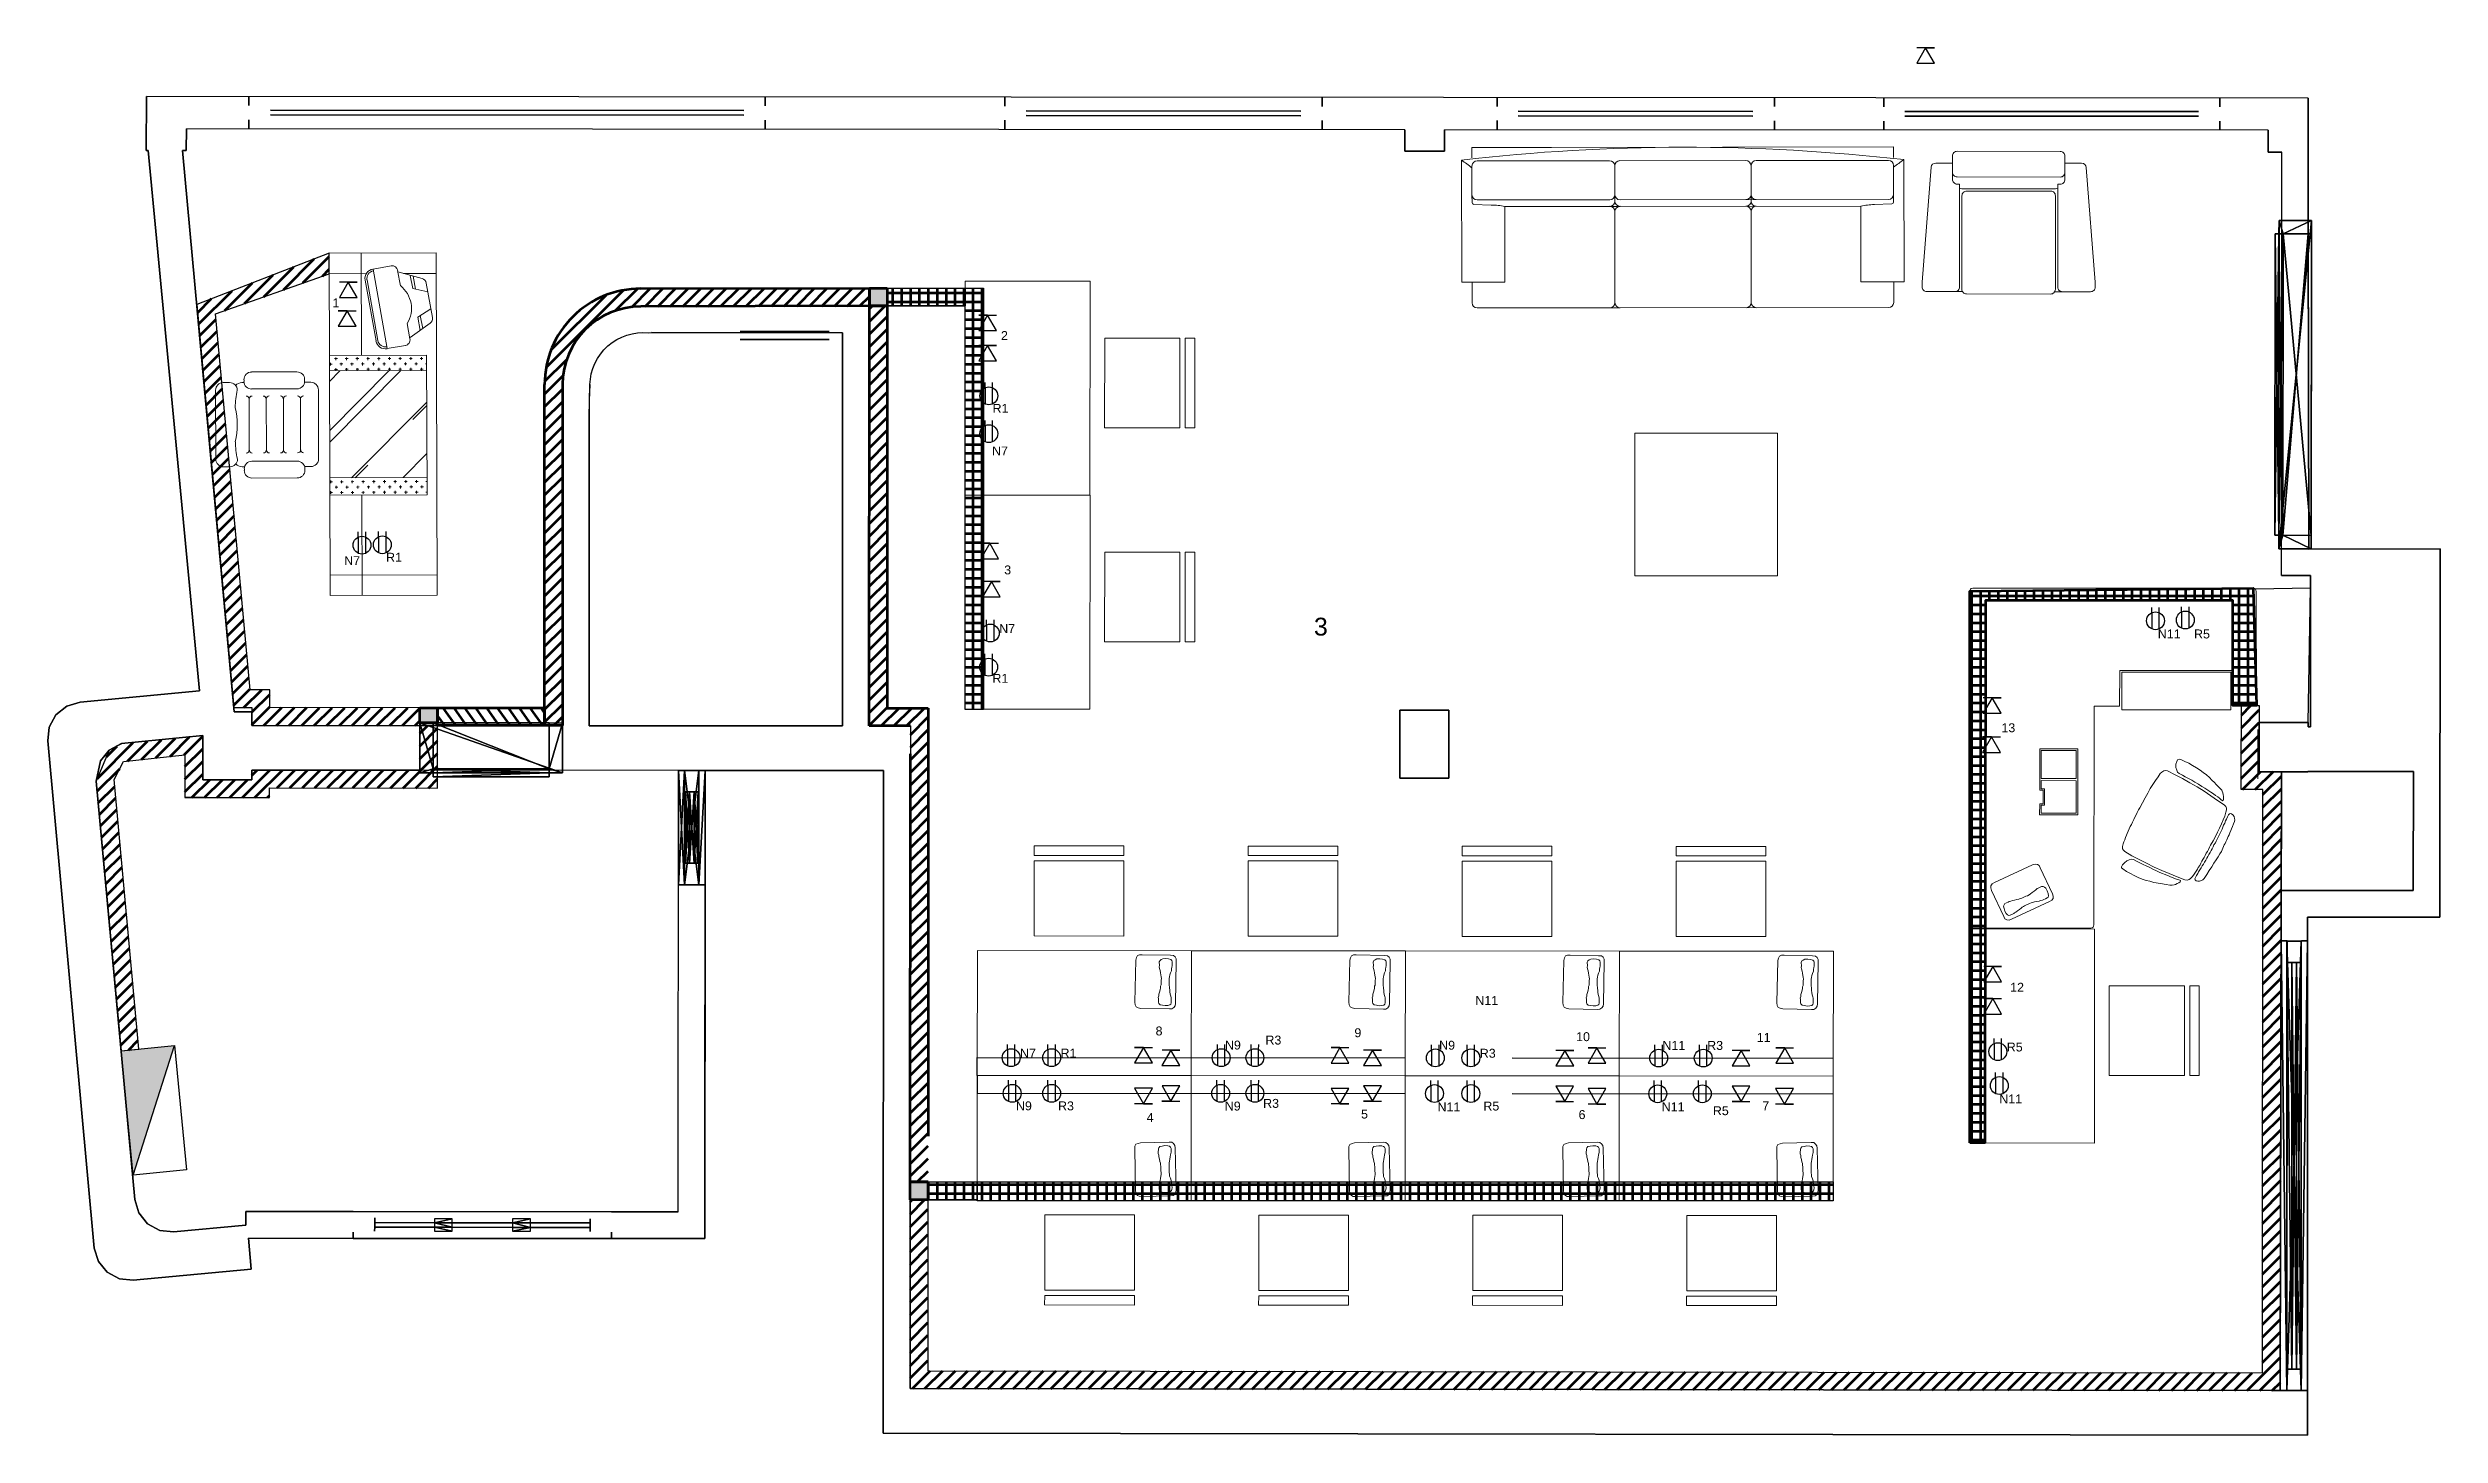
# Model space of a CAD drawing. Header units: metres. Extents: x -0.1 to 64.1, y -0.2 to 39.7.
# Drawn here: x 35.86 to 49.28, y 30.19 to 37.97 of the extents above; entities that cross this region are included whole.
import ezdxf

# ---------------------------------------------------------------- set-up
doc = ezdxf.new("R2010")
doc.units = ezdxf.units.M
doc.header["$LTSCALE"] = 0.2
doc.linetypes.add('ACAD_ISO02W100', pattern=[15, 12, -3])
for name, color, linetype in [('Canaletas', 4, 'Continuous'), ('Comunicacion', 1, 'Continuous'), ('conexiones', 7, 'ACAD_ISO02W100'), ('Indicacion-Tabla', 7, 'Continuous'), ('Ruta de Cableado', 3, 'Continuous'), ('Tomacorrientes', 7, 'Continuous'), ('Voz', 160, 'Continuous'), ('www.dwgautocad.com', 7, 'Continuous')]:
    doc.layers.add(name, color=color, linetype=linetype)
doc.layers.add('DLX_CONT', color=7, linetype='Continuous', true_color=0x969696)
doc.layers.add('L-Techo', color=7, linetype='Continuous', lineweight=30)
doc.layers.add('Muebles', color=9, linetype='Continuous', lineweight=5)
doc.layers.get('0').off()
doc.styles.get("Standard").update_dxf_attribs({"font": 'arial.ttf'})
pattern_1 = [(45, (0, 0), (-0.03535534, 0.03535534), [])]
pattern_2 = [(90, (0, 0), (-0.05, 3e-18), [])]
pattern_3 = [(180, (0, 0), (-6e-18, -0.05), [])]

msp = doc.modelspace()

# ---------------------------------------------------------------- texts
at = {"layer": 'Comunicacion', "char_height": 0.05, "width": 0.17404, "attachment_point": 1}
for s, insert in [('1', (37.457, 36.568)), ('2', (41.206, 36.385)), ('3', (41.224, 35.071)), ('13', (46.816, 34.186)), ('12', (46.865, 32.731)), ('8', (42.073, 32.486)), ('9', (43.188, 32.476)), ('10', (44.431, 32.454)), ('11', (45.444, 32.45)), ('7', (45.475, 32.066)), ('4', (42.023, 32.001)), ('5', (43.225, 32.02)), ('6', (44.445, 32.017))]:
    msp.add_mtext(s, dxfattribs=dict(at, insert=insert))
at = {"layer": 'Indicacion-Tabla', "width": 0.17404, "attachment_point": 1}
for s, insert, char_height in [('R1', (41.159, 35.977), 0.05), ('N7', (41.156, 35.738), 0.05), ('N7', (37.523, 35.123), 0.05), ('R1', (37.758, 35.142), 0.05), ('3', (42.961, 34.778, 2.6), 0.1), ('N7', (41.196, 34.742), 0.05), ('N11', (47.693, 34.712), 0.05), ('R5', (47.896, 34.712), 0.05), ('R1', (41.158, 34.463), 0.05), ('N11', (43.866, 32.657), 0.05), ('N7', (41.313, 32.361), 0.05), ('R1', (41.54, 32.362), 0.05), ('N9', (42.462, 32.407), 0.05), ('R3', (42.689, 32.435), 0.05), ('N9', (43.663, 32.406), 0.05), ('R3', (43.891, 32.361), 0.05), ('N11', (44.915, 32.405), 0.05), ('R3', (45.166, 32.405), 0.05), ('R5', (46.846, 32.396), 0.05), ('N9', (41.29, 32.066), 0.05), ('R3', (41.526, 32.066), 0.05), ('N9', (42.461, 32.065), 0.05), ('R3', (42.676, 32.08), 0.05), ('R5', (43.911, 32.065), 0.05), ('N11', (46.804, 32.105), 0.05), ('N11', (43.654, 32.06), 0.05), ('N11', (44.911, 32.061), 0.05), ('R5', (45.198, 32.039), 0.05)]:
    msp.add_mtext(s, dxfattribs=dict(at, insert=insert, char_height=char_height))

# ---------------------------------------------------------------- blocks, each defined once
blk = doc.blocks.new('871_0_0')
mesh = blk.add_polyface()
corners = [(-1.14, 0.013, 0.88), (1.14, -0.013, 0.88), (1.14, 0.013, 0.88), (1.14, -0.013, 0.88), (-1.14, 0.013, 0.88), (-1.14, -0.013, 0.88), (-1.14, 0.013, -0.88), (-1.14, -0.013, 0.88), (-1.14, 0.013, 0.88), (-1.14, -0.013, 0.88), (-1.14, 0.013, -0.88), (-1.14, -0.013, -0.88), (1.14, 0.013, 0.88), (1.14, -0.013, -0.88), (1.14, 0.013, -0.88), (1.14, -0.013, -0.88), (1.14, 0.013, 0.88), (1.14, -0.013, 0.88), (1.14, 0.013, -0.88), (-1.14, -0.013, -0.88), (-1.14, 0.013, -0.88), (-1.14, -0.013, -0.88), (1.14, 0.013, -0.88), (1.14, -0.013, -0.88)]
mesh.append_faces([[corners[k] for k in face] for face in [(0, 1, 2), (3, 4, 5), (6, 7, 8), (9, 10, 11), (12, 13, 14), (15, 16, 17), (18, 19, 20), (21, 22, 23)]])
blk = doc.blocks.new('871_0_1')
mesh = blk.add_polyface()
corners = [(-1.26, 0.04, 1), (1.26, -0.04, 1), (1.26, 0.04, 1), (1.26, -0.04, 1), (-1.26, 0.04, 1), (-1.26, -0.04, 1), (1.26, 0.04, 1), (1.26, -0.04, -1), (1.26, 0.04, -1), (1.26, -0.04, -1), (1.26, 0.04, 1), (1.26, -0.04, 1), (1.26, 0.04, -1), (-1.26, -0.04, -1), (-1.26, 0.04, -1), (-1.26, -0.04, -1), (1.26, 0.04, -1), (1.26, -0.04, -1), (-1.26, 0.04, -1), (-1.26, -0.04, 1), (-1.26, 0.04, 1), (-1.26, -0.04, 1), (-1.26, 0.04, -1), (-1.26, -0.04, -1), (1.26, -0.04, -1), (-1.14, -0.04, -0.88), (-1.26, -0.04, -1), (-1.26, -0.04, -1), (-1.14, -0.04, 0.88), (-1.26, -0.04, 1), (-1.26, -0.04, -1), (-1.14, -0.04, -0.88), (-1.14, -0.04, 0.88), (1.26, -0.04, -1), (1.14, -0.04, -0.88), (-1.14, -0.04, -0.88), (1.26, -0.04, 1), (1.14, -0.04, -0.88), (1.26, -0.04, -1), (1.26, -0.04, 1), (1.14, -0.04, 0.88), (1.14, -0.04, -0.88), (-1.26, -0.04, 1), (1.14, -0.04, 0.88), (1.26, -0.04, 1), (1.14, -0.04, 0.88), (-1.26, -0.04, 1), (-1.14, -0.04, 0.88), (1.26, 0.04, 1), (-1.14, 0.04, 0.88), (-1.26, 0.04, 1), (-1.26, 0.04, 1), (-1.14, 0.04, -0.88), (-1.26, 0.04, -1), (-1.26, 0.04, 1), (-1.14, 0.04, 0.88), (-1.14, 0.04, -0.88), (1.26, 0.04, 1), (1.14, 0.04, 0.88), (-1.14, 0.04, 0.88), (1.26, 0.04, -1), (1.14, 0.04, 0.88), (1.26, 0.04, 1), (1.26, 0.04, -1), (1.14, 0.04, -0.88), (1.14, 0.04, 0.88), (-1.26, 0.04, -1), (1.14, 0.04, -0.88), (1.26, 0.04, -1), (1.14, 0.04, -0.88), (-1.26, 0.04, -1), (-1.14, 0.04, -0.88), (1.14, -0.013, 0.88), (-1.14, -0.04, 0.88), (-1.14, -0.013, 0.88), (-1.14, -0.04, 0.88), (1.14, -0.013, 0.88), (1.14, -0.04, 0.88), (1.14, -0.04, 0.88), (1.14, -0.013, -0.88), (1.14, -0.04, -0.88), (1.14, -0.013, -0.88), (1.14, -0.04, 0.88), (1.14, -0.013, 0.88), (-1.14, -0.04, -0.88), (-1.14, -0.013, 0.88), (-1.14, -0.04, 0.88), (-1.14, -0.013, 0.88), (-1.14, -0.04, -0.88), (-1.14, -0.013, -0.88), (1.14, -0.04, -0.88), (-1.14, -0.013, -0.88), (-1.14, -0.04, -0.88), (-1.14, -0.013, -0.88), (1.14, -0.04, -0.88), (1.14, -0.013, -0.88), (-1.14, 0.013, 0.88), (1.14, 0.04, 0.88), (1.14, 0.013, 0.88), (1.14, 0.04, 0.88), (-1.14, 0.013, 0.88), (-1.14, 0.04, 0.88), (-1.14, -0.013, 0.88), (1.14, 0.013, 0.88), (1.14, -0.013, 0.88), (1.14, 0.013, 0.88), (-1.14, -0.013, 0.88), (-1.14, 0.013, 0.88), (1.14, 0.04, -0.88), (1.14, 0.013, 0.88), (1.14, 0.04, 0.88), (1.14, 0.013, 0.88), (1.14, 0.04, -0.88), (1.14, 0.013, -0.88), (1.14, 0.013, -0.88), (1.14, -0.013, 0.88), (1.14, 0.013, 0.88), (1.14, -0.013, 0.88), (1.14, 0.013, -0.88), (1.14, -0.013, -0.88), (1.14, 0.04, -0.88), (-1.14, 0.013, -0.88), (1.14, 0.013, -0.88), (-1.14, 0.013, -0.88), (1.14, 0.04, -0.88), (-1.14, 0.04, -0.88), (1.14, -0.013, -0.88), (-1.14, 0.013, -0.88), (-1.14, -0.013, -0.88), (-1.14, 0.013, -0.88), (1.14, -0.013, -0.88), (1.14, 0.013, -0.88), (-1.14, 0.04, 0.88), (-1.14, 0.013, -0.88), (-1.14, 0.04, -0.88), (-1.14, 0.013, -0.88), (-1.14, 0.04, 0.88), (-1.14, 0.013, 0.88), (-1.14, -0.013, -0.88), (-1.14, 0.013, 0.88), (-1.14, -0.013, 0.88), (-1.14, 0.013, 0.88), (-1.14, -0.013, -0.88), (-1.14, 0.013, -0.88)]
mesh.append_faces([[corners[k] for k in face] for face in [(0, 1, 2), (3, 4, 5), (6, 7, 8), (9, 10, 11), (12, 13, 14), (15, 16, 17), (18, 19, 20), (21, 22, 23), (24, 25, 26), (27, 28, 29), (30, 31, 32), (33, 34, 35), (36, 37, 38), (39, 40, 41), (42, 43, 44), (45, 46, 47), (48, 49, 50), (51, 52, 53), (54, 55, 56), (57, 58, 59), (60, 61, 62), (63, 64, 65), (66, 67, 68), (69, 70, 71), (72, 73, 74), (75, 76, 77), (78, 79, 80), (81, 82, 83), (84, 85, 86), (87, 88, 89), (90, 91, 92), (93, 94, 95), (96, 97, 98), (99, 100, 101), (102, 103, 104), (105, 106, 107), (108, 109, 110), (111, 112, 113), (114, 115, 116), (117, 118, 119), (120, 121, 122), (123, 124, 125), (126, 127, 128), (129, 130, 131), (132, 133, 134), (135, 136, 137), (138, 139, 140), (141, 142, 143)]])
blk = doc.blocks.new('871_0_2')
mesh = blk.add_polyface()
corners = [(-1.14, -0.013, -0.88), (1.14, -0.013, 0.88), (-1.14, -0.013, 0.88), (1.14, -0.013, 0.88), (-1.14, -0.013, -0.88), (1.14, -0.013, -0.88), (1.14, 0.013, -0.88), (-1.14, 0.013, 0.88), (1.14, 0.013, 0.88), (-1.14, 0.013, 0.88), (1.14, 0.013, -0.88), (-1.14, 0.013, -0.88)]
mesh.append_faces([[corners[k] for k in face] for face in [(0, 1, 2), (3, 4, 5), (6, 7, 8), (9, 10, 11)]])
blk = doc.blocks.new('881_0_2')
mesh = blk.add_polyface()
corners = [(0.823, -0.013, 0.88), (-0.823, -0.013, -0.88), (0.823, -0.013, -0.88), (-0.823, -0.013, -0.88), (0.823, -0.013, 0.88), (-0.823, -0.013, 0.88), (-0.823, 0.013, -0.88), (0.823, 0.013, 0.88), (0.823, 0.013, -0.88), (0.823, 0.013, 0.88), (-0.823, 0.013, -0.88), (-0.823, 0.013, 0.88)]
mesh.append_faces([[corners[k] for k in face] for face in [(0, 1, 2), (3, 4, 5), (6, 7, 8), (9, 10, 11)]])
blk = doc.blocks.new('895_0_2')
mesh = blk.add_polyface()
corners = [(0.658, -0.013, 0.88), (-0.658, -0.013, -0.88), (0.658, -0.013, -0.88), (-0.658, -0.013, -0.88), (0.658, -0.013, 0.88), (-0.658, -0.013, 0.88), (0.658, 0.013, -0.88), (-0.658, 0.013, 0.88), (0.658, 0.013, 0.88), (-0.658, 0.013, 0.88), (0.658, 0.013, -0.88), (-0.658, 0.013, -0.88)]
mesh.append_faces([[corners[k] for k in face] for face in [(0, 1, 2), (3, 4, 5), (6, 7, 8), (9, 10, 11)]])
blk = doc.blocks.new('910_0_2')
mesh = blk.add_polyface()
corners = [(0.77, -0.013, 0.88), (-0.77, -0.013, -0.88), (0.77, -0.013, -0.88), (-0.77, -0.013, -0.88), (0.77, -0.013, 0.88), (-0.77, -0.013, 0.88), (0.77, 0.013, -0.88), (-0.77, 0.013, 0.88), (0.77, 0.013, 0.88), (-0.77, 0.013, 0.88), (0.77, 0.013, -0.88), (-0.77, 0.013, -0.88)]
mesh.append_faces([[corners[k] for k in face] for face in [(0, 1, 2), (3, 4, 5), (6, 7, 8), (9, 10, 11)]])
blk = doc.blocks.new('920_0_2')
mesh = blk.add_polyface()
corners = [(-1.327, -0.013, 0.88), (1.327, -0.013, -0.88), (1.327, -0.013, 0.88), (1.327, -0.013, -0.88), (-1.327, -0.013, 0.88), (-1.327, -0.013, -0.88), (-1.327, 0.013, -0.88), (1.327, 0.013, 0.88), (1.327, 0.013, -0.88), (1.327, 0.013, 0.88), (-1.327, 0.013, -0.88), (-1.327, 0.013, 0.88)]
mesh.append_faces([[corners[k] for k in face] for face in [(0, 1, 2), (3, 4, 5), (6, 7, 8), (9, 10, 11)]])
blk = doc.blocks.new('933_0_0')
mesh = blk.add_polyface()
corners = [(-0.604, -0.013, 0.2), (-0.604, 0.013, 0.3), (-0.604, -0.013, 0.3), (-0.604, 0.035, 0.3), (-0.604, 0.013, 0.2), (-0.604, 0.035, 0.2), (-0.604, 0.013, 0.3), (-0.604, 0.013, 0.2), (-0.604, 0.035, 0.3), (-0.604, -0.035, 0.2), (-0.604, -0.013, 0.3), (-0.604, -0.035, 0.3), (-0.604, -0.013, 0.2), (-0.604, -0.013, 0.3), (-0.604, -0.035, 0.2), (-0.604, 0.013, 0.3), (-0.604, -0.013, 0.2), (-0.604, 0.013, 0.2), (-0.269, 0.013, -0.63), (-0.169, -0.013, -0.63), (-0.169, 0.013, -0.63), (-0.269, 0.013, -0.63), (-0.169, 0.035, -0.63), (-0.269, 0.035, -0.63), (-0.269, 0.013, -0.63), (-0.169, 0.013, -0.63), (-0.169, 0.035, -0.63), (-0.269, -0.013, -0.63), (-0.169, -0.013, -0.63), (-0.269, 0.013, -0.63), (-0.269, -0.035, -0.63), (-0.169, -0.013, -0.63), (-0.269, -0.013, -0.63), (-0.169, -0.013, -0.63), (-0.269, -0.035, -0.63), (-0.169, -0.035, -0.63)]
mesh.append_faces([[corners[k] for k in face] for face in [(0, 1, 2), (3, 4, 5), (6, 7, 8), (9, 10, 11), (12, 13, 14), (15, 16, 17), (18, 19, 20), (21, 22, 23), (24, 25, 26), (27, 28, 29), (30, 31, 32), (33, 34, 35)]])
blk = doc.blocks.new('933_0_1')
mesh = blk.add_polyface()
corners = [(0.604, 0.013, 0.2), (0.604, -0.013, 0.3), (0.604, 0.013, 0.3), (0.604, -0.035, 0.3), (0.604, -0.013, 0.2), (0.604, -0.035, 0.2), (0.604, -0.013, 0.3), (0.604, -0.013, 0.2), (0.604, -0.035, 0.3), (0.604, 0.035, 0.2), (0.604, 0.013, 0.3), (0.604, 0.035, 0.3), (0.604, 0.013, 0.2), (0.604, 0.013, 0.3), (0.604, 0.035, 0.2), (0.604, -0.013, 0.3), (0.604, 0.013, 0.2), (0.604, -0.013, 0.2)]
mesh.append_faces([[corners[k] for k in face] for face in [(0, 1, 2), (3, 4, 5), (6, 7, 8), (9, 10, 11), (12, 13, 14), (15, 16, 17)]])
blk = doc.blocks.new('933_0_2')
mesh = blk.add_polyface()
corners = [(0.269, -0.013, -0.63), (0.169, 0.013, -0.63), (0.169, -0.013, -0.63), (0.169, 0.035, -0.63), (0.269, 0.013, -0.63), (0.269, 0.035, -0.63), (0.169, 0.013, -0.63), (0.269, 0.013, -0.63), (0.169, 0.035, -0.63), (0.269, -0.013, -0.63), (0.169, -0.035, -0.63), (0.269, -0.035, -0.63), (0.269, -0.013, -0.63), (0.169, -0.013, -0.63), (0.169, -0.035, -0.63), (0.169, 0.013, -0.63), (0.269, -0.013, -0.63), (0.269, 0.013, -0.63)]
mesh.append_faces([[corners[k] for k in face] for face in [(0, 1, 2), (3, 4, 5), (6, 7, 8), (9, 10, 11), (12, 13, 14), (15, 16, 17)]])
blk = doc.blocks.new('933_0_4')
mesh = blk.add_polyface()
corners = [(-0.604, -0.013, -0.63), (-0.269, -0.013, 0.2), (-0.604, -0.013, 0.2), (-0.269, -0.013, 0.2), (-0.604, -0.013, -0.63), (-0.269, -0.013, -0.63), (-0.269, 0.013, -0.63), (-0.604, 0.013, 0.2), (-0.269, 0.013, 0.2), (-0.604, 0.013, 0.2), (-0.269, 0.013, -0.63), (-0.604, 0.013, -0.63), (0.604, -0.013, 0.63), (-0.604, -0.013, 0.3), (0.604, -0.013, 0.3), (-0.604, -0.013, 0.3), (0.604, -0.013, 0.63), (-0.604, -0.013, 0.63), (-0.604, 0.013, 0.3), (0.604, 0.013, 0.63), (0.604, 0.013, 0.3), (0.604, 0.013, 0.63), (-0.604, 0.013, 0.3), (-0.604, 0.013, 0.63), (0.169, -0.013, 0.2), (-0.169, -0.013, -0.63), (0.169, -0.013, -0.63), (-0.169, -0.013, -0.63), (0.169, -0.013, 0.2), (-0.169, -0.013, 0.2), (-0.169, 0.013, 0.2), (0.169, 0.013, -0.63), (-0.169, 0.013, -0.63), (0.169, 0.013, -0.63), (-0.169, 0.013, 0.2), (0.169, 0.013, 0.2), (0.269, -0.013, 0.2), (0.604, -0.013, -0.63), (0.604, -0.013, 0.2), (0.604, -0.013, -0.63), (0.269, -0.013, 0.2), (0.269, -0.013, -0.63), (0.269, 0.013, -0.63), (0.604, 0.013, 0.2), (0.604, 0.013, -0.63), (0.604, 0.013, 0.2), (0.269, 0.013, -0.63), (0.269, 0.013, 0.2)]
mesh.append_faces([[corners[k] for k in face] for face in [(0, 1, 2), (3, 4, 5), (6, 7, 8), (9, 10, 11), (12, 13, 14), (15, 16, 17), (18, 19, 20), (21, 22, 23), (24, 25, 26), (27, 28, 29), (30, 31, 32), (33, 34, 35), (36, 37, 38), (39, 40, 41), (42, 43, 44), (45, 46, 47)]])
blk = doc.blocks.new('933_0_6')
mesh = blk.add_polyface()
corners = [(0.604, -0.035, 0.2), (0.604, -0.013, -0.63), (0.604, -0.04, -0.63), (0.604, -0.035, 0.3), (0.604, -0.013, 0.63), (0.604, -0.013, 0.3), (0.604, -0.035, 0.3), (0.604, -0.04, 0.63), (0.604, -0.013, 0.63), (0.604, -0.035, 0.3), (0.604, -0.04, -0.63), (0.604, -0.04, 0.63), (0.604, -0.035, 0.2), (0.604, -0.04, -0.63), (0.604, -0.035, 0.3), (0.604, -0.013, -0.63), (0.604, -0.035, 0.2), (0.604, -0.013, 0.2)]
mesh.append_faces([[corners[k] for k in face] for face in [(0, 1, 2), (3, 4, 5), (6, 7, 8), (9, 10, 11), (12, 13, 14), (15, 16, 17)]])
blk = doc.blocks.new('943_0_0')
mesh = blk.add_polyface()
corners = [(0.2, -0.013, 0.3), (0.2, 0.013, 0.2), (0.2, -0.013, 0.2), (0.2, 0.035, 0.2), (0.2, 0.013, 0.3), (0.2, 0.035, 0.3), (0.2, 0.013, 0.2), (0.2, 0.013, 0.3), (0.2, 0.035, 0.2), (0.2, -0.035, 0.3), (0.2, -0.013, 0.2), (0.2, -0.035, 0.2), (0.2, -0.013, 0.3), (0.2, -0.013, 0.2), (0.2, -0.035, 0.3), (0.2, 0.013, 0.2), (0.2, -0.013, 0.3), (0.2, 0.013, 0.3)]
mesh.append_faces([[corners[k] for k in face] for face in [(0, 1, 2), (3, 4, 5), (6, 7, 8), (9, 10, 11), (12, 13, 14), (15, 16, 17)]])
blk = doc.blocks.new('943_0_1')
mesh = blk.add_polyface()
corners = [(-0.2, -0.013, 0.2), (-0.2, 0.013, 0.3), (-0.2, -0.013, 0.3), (-0.2, 0.035, 0.3), (-0.2, 0.013, 0.2), (-0.2, 0.035, 0.2), (-0.2, 0.013, 0.3), (-0.2, 0.013, 0.2), (-0.2, 0.035, 0.3), (-0.2, -0.035, 0.2), (-0.2, -0.013, 0.3), (-0.2, -0.035, 0.3), (-0.2, -0.013, 0.2), (-0.2, -0.013, 0.3), (-0.2, -0.035, 0.2), (-0.2, 0.013, 0.3), (-0.2, -0.013, 0.2), (-0.2, 0.013, 0.2)]
mesh.append_faces([[corners[k] for k in face] for face in [(0, 1, 2), (3, 4, 5), (6, 7, 8), (9, 10, 11), (12, 13, 14), (15, 16, 17)]])
blk = doc.blocks.new('943_0_2')
mesh = blk.add_polyface()
corners = [(0.2, 0.013, 0.2), (0.2, -0.013, 0.3), (0.2, -0.013, 0.2), (0.2, 0.013, 0.3), (0.2, 0.035, 0.2), (0.2, 0.035, 0.3), (0.2, 0.013, 0.3), (0.2, 0.013, 0.2), (0.2, 0.035, 0.2), (0.2, -0.035, 0.2), (0.2, -0.013, 0.3), (0.2, -0.035, 0.3), (0.2, -0.013, 0.2), (0.2, -0.013, 0.3), (0.2, -0.035, 0.2), (0.2, -0.013, 0.3), (0.2, 0.013, 0.2), (0.2, 0.013, 0.3), (-0.2, -0.013, 0.2), (-0.2, 0.013, 0.3), (-0.2, 0.013, 0.2), (-0.2, -0.013, 0.3), (-0.2, -0.035, 0.2), (-0.2, -0.035, 0.3), (-0.2, -0.013, 0.3), (-0.2, -0.013, 0.2), (-0.2, -0.035, 0.2), (-0.2, 0.035, 0.2), (-0.2, 0.013, 0.3), (-0.2, 0.035, 0.3), (-0.2, 0.013, 0.2), (-0.2, 0.013, 0.3), (-0.2, 0.035, 0.2), (-0.2, 0.013, 0.3), (-0.2, -0.013, 0.2), (-0.2, -0.013, 0.3), (-0.2, 0.013, 0.2), (0.2, -0.013, 0.2), (0.2, 0.013, 0.2), (0.2, -0.013, 0.2), (-0.2, 0.013, 0.2), (-0.2, -0.013, 0.2), (0.2, 0.013, 0.2), (0.2, -0.013, -0.63), (0.2, 0.013, -0.63), (0.2, -0.013, -0.63), (0.2, 0.013, 0.2), (0.2, -0.013, 0.2), (-0.2, -0.013, 0.2), (-0.2, 0.013, -0.63), (-0.2, -0.013, -0.63), (-0.2, 0.013, -0.63), (-0.2, -0.013, 0.2), (-0.2, 0.013, 0.2), (0.2, 0.013, -0.63), (-0.2, -0.013, -0.63), (-0.2, 0.013, -0.63), (-0.2, -0.013, -0.63), (0.2, 0.013, -0.63), (0.2, -0.013, -0.63), (0.2, 0.013, 0.3), (-0.2, -0.013, 0.3), (-0.2, 0.013, 0.3), (-0.2, -0.013, 0.3), (0.2, 0.013, 0.3), (0.2, -0.013, 0.3), (0.2, -0.013, 0.3), (0.2, 0.013, 0.63), (0.2, -0.013, 0.63), (0.2, 0.013, 0.63), (0.2, -0.013, 0.3), (0.2, 0.013, 0.3), (0.2, 0.013, 0.63), (-0.2, -0.013, 0.63), (0.2, -0.013, 0.63), (-0.2, -0.013, 0.63), (0.2, 0.013, 0.63), (-0.2, 0.013, 0.63), (-0.2, 0.013, 0.3), (-0.2, -0.013, 0.63), (-0.2, 0.013, 0.63), (-0.2, -0.013, 0.63), (-0.2, 0.013, 0.3), (-0.2, -0.013, 0.3)]
mesh.append_faces([[corners[k] for k in face] for face in [(0, 1, 2), (3, 4, 5), (6, 7, 8), (9, 10, 11), (12, 13, 14), (15, 16, 17), (18, 19, 20), (21, 22, 23), (24, 25, 26), (27, 28, 29), (30, 31, 32), (33, 34, 35), (36, 37, 38), (39, 40, 41), (42, 43, 44), (45, 46, 47), (48, 49, 50), (51, 52, 53), (54, 55, 56), (57, 58, 59), (60, 61, 62), (63, 64, 65), (66, 67, 68), (69, 70, 71), (72, 73, 74), (75, 76, 77), (78, 79, 80), (81, 82, 83)]])
blk = doc.blocks.new('943_0_3')
mesh = blk.add_polyface()
corners = [(-0.2, -0.013, 0.2), (0.2, -0.013, -0.63), (0.2, -0.013, 0.2), (0.2, -0.013, -0.63), (-0.2, -0.013, 0.2), (-0.2, -0.013, -0.63), (-0.2, 0.013, -0.63), (0.2, 0.013, 0.2), (0.2, 0.013, -0.63), (0.2, 0.013, 0.2), (-0.2, 0.013, -0.63), (-0.2, 0.013, 0.2), (-0.2, -0.013, 0.63), (0.2, -0.013, 0.3), (0.2, -0.013, 0.63), (0.2, -0.013, 0.3), (-0.2, -0.013, 0.63), (-0.2, -0.013, 0.3), (-0.2, 0.013, 0.63), (0.2, 0.013, 0.3), (-0.2, 0.013, 0.3), (0.2, 0.013, 0.3), (-0.2, 0.013, 0.63), (0.2, 0.013, 0.63)]
mesh.append_faces([[corners[k] for k in face] for face in [(0, 1, 2), (3, 4, 5), (6, 7, 8), (9, 10, 11), (12, 13, 14), (15, 16, 17), (18, 19, 20), (21, 22, 23)]])
blk = doc.blocks.new('943_0_4')
mesh = blk.add_polyface()
corners = [(-0.32, 0.04, 0.75), (0.32, -0.04, 0.75), (0.32, 0.04, 0.75), (0.32, -0.04, 0.75), (-0.32, 0.04, 0.75), (-0.32, -0.04, 0.75), (0.32, 0.04, 0.75), (0.32, -0.04, -0.75), (0.32, 0.04, -0.75), (0.32, -0.04, -0.75), (0.32, 0.04, 0.75), (0.32, -0.04, 0.75), (0.32, 0.04, -0.75), (-0.32, -0.04, -0.75), (-0.32, 0.04, -0.75), (-0.32, -0.04, -0.75), (0.32, 0.04, -0.75), (0.32, -0.04, -0.75), (-0.32, 0.04, -0.75), (-0.32, -0.04, 0.75), (-0.32, 0.04, 0.75), (-0.32, -0.04, 0.75), (-0.32, 0.04, -0.75), (-0.32, -0.04, -0.75), (-0.32, -0.04, -0.75), (-0.2, -0.04, 0.63), (-0.32, -0.04, 0.75), (0.32, -0.04, -0.75), (-0.2, -0.04, -0.63), (-0.32, -0.04, -0.75), (0.32, -0.04, -0.75), (0.2, -0.04, -0.63), (-0.2, -0.04, -0.63), (0.32, -0.04, 0.75), (0.2, -0.04, -0.63), (0.32, -0.04, -0.75), (0.32, -0.04, 0.75), (0.2, -0.04, 0.63), (0.2, -0.04, -0.63), (-0.32, -0.04, 0.75), (0.2, -0.04, 0.63), (0.32, -0.04, 0.75), (-0.32, -0.04, 0.75), (-0.2, -0.04, 0.63), (0.2, -0.04, 0.63), (-0.2, -0.04, 0.63), (-0.32, -0.04, -0.75), (-0.2, -0.04, -0.63), (-0.32, 0.04, 0.75), (-0.2, 0.04, -0.63), (-0.32, 0.04, -0.75), (0.32, 0.04, 0.75), (-0.2, 0.04, 0.63), (-0.32, 0.04, 0.75), (0.32, 0.04, 0.75), (0.2, 0.04, 0.63), (-0.2, 0.04, 0.63), (0.32, 0.04, -0.75), (0.2, 0.04, 0.63), (0.32, 0.04, 0.75), (0.32, 0.04, -0.75), (0.2, 0.04, -0.63), (0.2, 0.04, 0.63), (-0.32, 0.04, -0.75), (0.2, 0.04, -0.63), (0.32, 0.04, -0.75), (-0.32, 0.04, -0.75), (-0.2, 0.04, -0.63), (0.2, 0.04, -0.63), (-0.2, 0.04, -0.63), (-0.32, 0.04, 0.75), (-0.2, 0.04, 0.63), (0.2, 0.013, 0.63), (-0.2, -0.013, 0.63), (-0.2, 0.013, 0.63), (-0.2, -0.013, 0.63), (0.2, 0.013, 0.63), (0.2, -0.013, 0.63), (0.2, -0.035, 0.2), (0.2, -0.013, -0.63), (0.2, -0.04, -0.63), (0.2, -0.035, 0.3), (0.2, -0.013, 0.63), (0.2, -0.013, 0.3), (0.2, -0.035, 0.3), (0.2, -0.04, 0.63), (0.2, -0.013, 0.63), (0.2, -0.035, 0.3), (0.2, -0.04, -0.63), (0.2, -0.04, 0.63), (0.2, -0.035, 0.2), (0.2, -0.04, -0.63), (0.2, -0.035, 0.3), (0.2, -0.013, -0.63), (0.2, -0.035, 0.2), (0.2, -0.013, 0.2), (-0.2, 0.04, -0.63), (-0.2, 0.035, 0.2), (-0.2, 0.013, -0.63), (-0.2, 0.013, -0.63), (-0.2, 0.035, 0.2), (-0.2, 0.013, 0.2), (-0.2, 0.04, 0.63), (-0.2, 0.035, 0.2), (-0.2, 0.04, -0.63), (-0.2, 0.04, 0.63), (-0.2, 0.035, 0.3), (-0.2, 0.035, 0.2), (-0.2, 0.013, 0.63), (-0.2, 0.035, 0.3), (-0.2, 0.04, 0.63), (-0.2, 0.035, 0.3), (-0.2, 0.013, 0.63), (-0.2, 0.013, 0.3), (0.2, 0.04, -0.63), (-0.2, 0.013, -0.63), (0.2, 0.013, -0.63), (-0.2, 0.013, -0.63), (0.2, 0.04, -0.63), (-0.2, 0.04, -0.63), (0.2, -0.04, -0.63), (-0.2, -0.013, -0.63), (-0.2, -0.04, -0.63), (-0.2, -0.013, -0.63), (0.2, -0.04, -0.63), (0.2, -0.013, -0.63), (-0.2, 0.013, -0.63), (0.2, -0.013, -0.63), (0.2, 0.013, -0.63), (0.2, -0.013, -0.63), (-0.2, 0.013, -0.63), (-0.2, -0.013, -0.63), (0.2, -0.013, 0.2), (0.2, 0.013, -0.63), (0.2, -0.013, -0.63), (0.2, 0.013, -0.63), (0.2, -0.013, 0.2), (0.2, 0.013, 0.2), (-0.2, 0.013, 0.2), (-0.2, -0.013, -0.63), (-0.2, 0.013, -0.63), (-0.2, -0.013, -0.63), (-0.2, 0.013, 0.2), (-0.2, -0.013, 0.2), (0.2, 0.013, 0.3), (0.2, -0.013, 0.63), (0.2, 0.013, 0.63), (0.2, -0.013, 0.63), (0.2, 0.013, 0.3), (0.2, -0.013, 0.3), (0.2, -0.04, 0.63), (-0.2, -0.013, 0.63), (0.2, -0.013, 0.63), (-0.2, -0.013, 0.63), (0.2, -0.04, 0.63), (-0.2, -0.04, 0.63), (0.2, 0.04, 0.63), (-0.2, 0.013, 0.63), (-0.2, 0.04, 0.63), (-0.2, 0.013, 0.63), (0.2, 0.04, 0.63), (0.2, 0.013, 0.63), (-0.2, -0.013, 0.3), (-0.2, 0.013, 0.63), (-0.2, -0.013, 0.63), (-0.2, 0.013, 0.63), (-0.2, -0.013, 0.3), (-0.2, 0.013, 0.3), (0.2, 0.013, -0.63), (0.2, 0.035, 0.2), (0.2, 0.04, -0.63), (0.2, 0.013, 0.63), (0.2, 0.035, 0.3), (0.2, 0.013, 0.3), (0.2, 0.04, 0.63), (0.2, 0.035, 0.3), (0.2, 0.013, 0.63), (0.2, 0.04, -0.63), (0.2, 0.035, 0.3), (0.2, 0.04, 0.63), (0.2, 0.04, -0.63), (0.2, 0.035, 0.2), (0.2, 0.035, 0.3), (0.2, 0.035, 0.2), (0.2, 0.013, -0.63), (0.2, 0.013, 0.2)]
mesh.append_faces([[corners[k] for k in face] for face in [(0, 1, 2), (3, 4, 5), (6, 7, 8), (9, 10, 11), (12, 13, 14), (15, 16, 17), (18, 19, 20), (21, 22, 23), (24, 25, 26), (27, 28, 29), (30, 31, 32), (33, 34, 35), (36, 37, 38), (39, 40, 41), (42, 43, 44), (45, 46, 47), (48, 49, 50), (51, 52, 53), (54, 55, 56), (57, 58, 59), (60, 61, 62), (63, 64, 65), (66, 67, 68), (69, 70, 71), (72, 73, 74), (75, 76, 77), (78, 79, 80), (81, 82, 83), (84, 85, 86), (87, 88, 89), (90, 91, 92), (93, 94, 95), (96, 97, 98), (99, 100, 101), (102, 103, 104), (105, 106, 107), (108, 109, 110), (111, 112, 113), (114, 115, 116), (117, 118, 119), (120, 121, 122), (123, 124, 125), (126, 127, 128), (129, 130, 131), (132, 133, 134), (135, 136, 137), (138, 139, 140), (141, 142, 143), (144, 145, 146), (147, 148, 149), (150, 151, 152), (153, 154, 155), (156, 157, 158), (159, 160, 161), (162, 163, 164), (165, 166, 167), (168, 169, 170), (171, 172, 173), (174, 175, 176), (177, 178, 179), (180, 181, 182), (183, 184, 185)]])
blk = doc.blocks.new('943_0_5')
mesh = blk.add_polyface()
corners = [(-0.2, -0.013, -0.63), (-0.2, -0.035, 0.2), (-0.2, -0.04, -0.63), (-0.2, -0.013, 0.63), (-0.2, -0.035, 0.3), (-0.2, -0.013, 0.3), (-0.2, -0.04, 0.63), (-0.2, -0.035, 0.3), (-0.2, -0.013, 0.63), (-0.2, -0.04, -0.63), (-0.2, -0.035, 0.3), (-0.2, -0.04, 0.63), (-0.2, -0.04, -0.63), (-0.2, -0.035, 0.2), (-0.2, -0.035, 0.3), (-0.2, -0.035, 0.2), (-0.2, -0.013, -0.63), (-0.2, -0.013, 0.2)]
mesh.append_faces([[corners[k] for k in face] for face in [(0, 1, 2), (3, 4, 5), (6, 7, 8), (9, 10, 11), (12, 13, 14), (15, 16, 17)]])
blk = doc.blocks.new('943_0_6')
mesh = blk.add_polyface()
corners = [(-0.2, -0.035, 0.2), (0.2, -0.013, 0.2), (0.2, -0.035, 0.2), (0.2, -0.013, 0.2), (-0.2, -0.035, 0.2), (-0.2, -0.013, 0.2), (-0.2, -0.013, 0.2), (0.2, 0.013, 0.2), (0.2, -0.013, 0.2), (0.2, 0.013, 0.2), (-0.2, -0.013, 0.2), (-0.2, 0.013, 0.2), (-0.2, -0.035, 0.3), (0.2, -0.035, 0.2), (0.2, -0.035, 0.3), (0.2, -0.035, 0.2), (-0.2, -0.035, 0.3), (-0.2, -0.035, 0.2), (0.2, -0.035, 0.3), (-0.2, -0.013, 0.3), (-0.2, -0.035, 0.3), (-0.2, -0.013, 0.3), (0.2, -0.035, 0.3), (0.2, -0.013, 0.3), (-0.2, 0.013, 0.3), (0.2, -0.013, 0.3), (0.2, 0.013, 0.3), (0.2, -0.013, 0.3), (-0.2, 0.013, 0.3), (-0.2, -0.013, 0.3), (0.2, 0.013, 0.3), (-0.2, 0.035, 0.3), (-0.2, 0.013, 0.3), (-0.2, 0.035, 0.3), (0.2, 0.013, 0.3), (0.2, 0.035, 0.3), (0.2, 0.035, 0.3), (-0.2, 0.035, 0.2), (-0.2, 0.035, 0.3), (-0.2, 0.035, 0.2), (0.2, 0.035, 0.3), (0.2, 0.035, 0.2), (0.2, 0.035, 0.2), (-0.2, 0.013, 0.2), (-0.2, 0.035, 0.2), (-0.2, 0.013, 0.2), (0.2, 0.035, 0.2), (0.2, 0.013, 0.2)]
mesh.append_faces([[corners[k] for k in face] for face in [(0, 1, 2), (3, 4, 5), (6, 7, 8), (9, 10, 11), (12, 13, 14), (15, 16, 17), (18, 19, 20), (21, 22, 23), (24, 25, 26), (27, 28, 29), (30, 31, 32), (33, 34, 35), (36, 37, 38), (39, 40, 41), (42, 43, 44), (45, 46, 47)]])
blk = doc.blocks.new('953_0_0')
mesh = blk.add_polyface()
corners = [(-0.845, -0.091, 0.925), (0.845, -0.068, 0.925), (0.845, -0.091, 0.925), (0.845, -0.068, 0.925), (-0.845, -0.091, 0.925), (-0.845, -0.068, 0.925), (0.845, -0.091, 0.925), (0.845, -0.068, -1), (0.845, -0.091, -1), (0.845, -0.068, -1), (0.845, -0.091, 0.925), (0.845, -0.068, 0.925), (-0.845, -0.091, -1), (-0.845, -0.068, 0.925), (-0.845, -0.091, 0.925), (-0.845, -0.068, 0.925), (-0.845, -0.091, -1), (-0.845, -0.068, -1)]
mesh.append_faces([[corners[k] for k in face] for face in [(0, 1, 2), (3, 4, 5), (6, 7, 8), (9, 10, 11), (12, 13, 14), (15, 16, 17)]])
blk = doc.blocks.new('953_0_1')
mesh = blk.add_polyface()
corners = [(-0.845, -0.068, -1), (-0.845, -0.091, 0.925), (-0.845, -0.068, 0.925), (-0.845, -0.091, 0.925), (-0.845, -0.068, -1), (-0.845, -0.091, -1), (0.845, -0.091, 0.925), (-0.845, -0.068, 0.925), (-0.845, -0.091, 0.925), (-0.845, -0.068, 0.925), (0.845, -0.091, 0.925), (0.845, -0.068, 0.925), (0.845, -0.068, 0.925), (0.845, -0.091, -1), (0.845, -0.068, -1), (0.845, -0.091, -1), (0.845, -0.068, 0.925), (0.845, -0.091, 0.925)]
mesh.append_faces([[corners[k] for k in face] for face in [(0, 1, 2), (3, 4, 5), (6, 7, 8), (9, 10, 11), (12, 13, 14), (15, 16, 17)]])
blk = doc.blocks.new('953_0_2')
mesh = blk.add_polyface()
corners = [(-0.92, 0.091, 1), (0.92, -0.091, 1), (0.92, 0.091, 1), (0.92, -0.091, 1), (-0.92, 0.091, 1), (-0.92, -0.091, 1), (0.92, 0.091, 1), (0.92, -0.091, -1), (0.92, 0.091, -1), (0.92, -0.091, -1), (0.92, 0.091, 1), (0.92, -0.091, 1), (-0.92, 0.091, -1), (-0.92, -0.091, 1), (-0.92, 0.091, 1), (-0.92, -0.091, 1), (-0.92, 0.091, -1), (-0.92, -0.091, -1), (0.845, -0.068, -1), (0.92, 0.091, -1), (0.92, -0.091, -1), (0.845, -0.068, -1), (0.92, -0.091, -1), (0.845, -0.091, -1), (0.92, 0.091, -1), (0.845, -0.068, -1), (0.845, 0.091, -1), (-0.92, 0.091, -1), (-0.845, -0.068, -1), (-0.92, -0.091, -1), (-0.92, -0.091, -1), (-0.845, -0.068, -1), (-0.845, -0.091, -1), (-0.845, -0.068, -1), (-0.92, 0.091, -1), (-0.845, 0.091, -1), (-0.92, 0.091, 1), (-0.845, 0.091, 0.925), (-0.92, 0.091, -1), (-0.92, 0.091, -1), (-0.845, 0.091, 0.925), (-0.845, 0.091, -1), (0.92, 0.091, 1), (-0.845, 0.091, 0.925), (-0.92, 0.091, 1), (0.92, 0.091, 1), (0.845, 0.091, 0.925), (-0.845, 0.091, 0.925), (0.92, 0.091, -1), (0.845, 0.091, 0.925), (0.92, 0.091, 1), (0.845, 0.091, 0.925), (0.92, 0.091, -1), (0.845, 0.091, -1), (-0.845, -0.091, 0.925), (-0.92, -0.091, 1), (-0.92, -0.091, -1), (-0.845, -0.091, 0.925), (-0.92, -0.091, -1), (-0.845, -0.091, -1), (-0.845, -0.091, 0.925), (0.92, -0.091, 1), (-0.92, -0.091, 1), (0.845, -0.091, 0.925), (0.92, -0.091, 1), (-0.845, -0.091, 0.925), (0.845, -0.091, 0.925), (0.92, -0.091, -1), (0.92, -0.091, 1), (0.92, -0.091, -1), (0.845, -0.091, 0.925), (0.845, -0.091, -1), (0.845, 0.091, 0.925), (-0.845, -0.068, 0.925), (-0.845, 0.091, 0.925), (-0.845, -0.068, 0.925), (0.845, 0.091, 0.925), (0.845, -0.068, 0.925), (0.845, 0.091, -1), (0.845, -0.068, 0.925), (0.845, 0.091, 0.925), (0.845, -0.068, 0.925), (0.845, 0.091, -1), (0.845, -0.068, -1), (-0.845, 0.091, 0.925), (-0.845, -0.068, -1), (-0.845, 0.091, -1), (-0.845, -0.068, -1), (-0.845, 0.091, 0.925), (-0.845, -0.068, 0.925)]
mesh.append_faces([[corners[k] for k in face] for face in [(0, 1, 2), (3, 4, 5), (6, 7, 8), (9, 10, 11), (12, 13, 14), (15, 16, 17), (18, 19, 20), (21, 22, 23), (24, 25, 26), (27, 28, 29), (30, 31, 32), (33, 34, 35), (36, 37, 38), (39, 40, 41), (42, 43, 44), (45, 46, 47), (48, 49, 50), (51, 52, 53), (54, 55, 56), (57, 58, 59), (60, 61, 62), (63, 64, 65), (66, 67, 68), (69, 70, 71), (72, 73, 74), (75, 76, 77), (78, 79, 80), (81, 82, 83), (84, 85, 86), (87, 88, 89)]])
blk = doc.blocks.new('953_0_3')
mesh = blk.add_polyface()
corners = [(0.845, -0.113, 0.925), (-0.845, -0.091, 0.925), (-0.845, -0.113, 0.925), (-0.845, -0.091, 0.925), (0.845, -0.113, 0.925), (0.845, -0.091, 0.925), (-0.845, -0.113, 0.925), (-0.845, -0.091, -1), (-0.845, -0.113, -1), (-0.845, -0.091, -1), (-0.845, -0.113, 0.925), (-0.845, -0.091, 0.925)]
mesh.append_faces([[corners[k] for k in face] for face in [(0, 1, 2), (3, 4, 5), (6, 7, 8), (9, 10, 11)]])
blk = doc.blocks.new('953_0_4')
mesh = blk.add_polyface()
corners = [(0.845, -0.113, -1), (0.845, -0.091, 0.925), (0.845, -0.113, 0.925), (0.845, -0.091, 0.925), (0.845, -0.113, -1), (0.845, -0.091, -1), (-0.845, -0.091, -1), (0.845, -0.091, -1), (-0.845, -0.113, -1), (-0.845, -0.113, -1), (0.845, -0.091, -1), (0.845, -0.113, -1), (-0.845, -0.091, -1), (0.845, -0.068, -1), (0.845, -0.091, -1), (0.845, -0.068, -1), (-0.845, -0.091, -1), (-0.845, -0.068, -1), (-0.845, -0.068, -1), (0.845, -0.068, 0.925), (0.845, -0.068, -1), (0.845, -0.068, 0.925), (-0.845, -0.068, -1), (-0.845, -0.068, 0.925)]
mesh.append_faces([[corners[k] for k in face] for face in [(0, 1, 2), (3, 4, 5), (6, 7, 8), (9, 10, 11), (12, 13, 14), (15, 16, 17), (18, 19, 20), (21, 22, 23)]])
blk = doc.blocks.new('953_0_5')
mesh = blk.add_polyface()
corners = [(-0.845, -0.113, 0.925), (0.845, -0.113, -1), (0.845, -0.113, 0.925), (0.845, -0.113, -1), (-0.845, -0.113, 0.925), (-0.845, -0.113, -1)]
mesh.append_faces([[corners[k] for k in face] for face in [(0, 1, 2), (3, 4, 5)]])
blk = doc.blocks.new('1002_0_0')
mesh = blk.add_polyface()
corners = [(-0.325, -0.14, 0.925), (0.325, -0.117, 0.925), (0.325, -0.14, 0.925), (0.325, -0.117, 0.925), (-0.325, -0.14, 0.925), (-0.325, -0.117, 0.925), (0.325, -0.14, 0.925), (0.325, -0.117, -1), (0.325, -0.14, -1), (0.325, -0.117, -1), (0.325, -0.14, 0.925), (0.325, -0.117, 0.925), (-0.325, -0.14, -1), (-0.325, -0.117, 0.925), (-0.325, -0.14, 0.925), (-0.325, -0.117, 0.925), (-0.325, -0.14, -1), (-0.325, -0.117, -1)]
mesh.append_faces([[corners[k] for k in face] for face in [(0, 1, 2), (3, 4, 5), (6, 7, 8), (9, 10, 11), (12, 13, 14), (15, 16, 17)]])
blk = doc.blocks.new('1002_0_1')
mesh = blk.add_polyface()
corners = [(-0.325, -0.117, -1), (-0.325, -0.14, 0.925), (-0.325, -0.117, 0.925), (-0.325, -0.14, 0.925), (-0.325, -0.117, -1), (-0.325, -0.14, -1), (0.325, -0.14, 0.925), (-0.325, -0.117, 0.925), (-0.325, -0.14, 0.925), (-0.325, -0.117, 0.925), (0.325, -0.14, 0.925), (0.325, -0.117, 0.925), (0.325, -0.117, 0.925), (0.325, -0.14, -1), (0.325, -0.117, -1), (0.325, -0.14, -1), (0.325, -0.117, 0.925), (0.325, -0.14, 0.925)]
mesh.append_faces([[corners[k] for k in face] for face in [(0, 1, 2), (3, 4, 5), (6, 7, 8), (9, 10, 11), (12, 13, 14), (15, 16, 17)]])
blk = doc.blocks.new('1002_0_2')
mesh = blk.add_polyface()
corners = [(-0.4, 0.14, 1), (0.4, -0.14, 1), (0.4, 0.14, 1), (0.4, -0.14, 1), (-0.4, 0.14, 1), (-0.4, -0.14, 1), (0.4, 0.14, 1), (0.4, -0.14, -1), (0.4, 0.14, -1), (0.4, -0.14, -1), (0.4, 0.14, 1), (0.4, -0.14, 1), (-0.4, 0.14, -1), (-0.4, -0.14, 1), (-0.4, 0.14, 1), (-0.4, -0.14, 1), (-0.4, 0.14, -1), (-0.4, -0.14, -1), (0.4, -0.14, -1), (0.325, -0.117, -1), (0.4, 0.14, -1), (0.4, 0.14, -1), (0.325, -0.117, -1), (0.325, 0.14, -1), (0.325, -0.117, -1), (0.4, -0.14, -1), (0.325, -0.14, -1), (-0.325, -0.117, -1), (-0.4, -0.14, -1), (-0.4, 0.14, -1), (-0.325, -0.117, -1), (-0.4, 0.14, -1), (-0.325, 0.14, -1), (-0.4, -0.14, -1), (-0.325, -0.117, -1), (-0.325, -0.14, -1), (-0.4, 0.14, 1), (-0.325, 0.14, 0.925), (-0.4, 0.14, -1), (-0.4, 0.14, -1), (-0.325, 0.14, 0.925), (-0.325, 0.14, -1), (0.4, 0.14, 1), (-0.325, 0.14, 0.925), (-0.4, 0.14, 1), (0.4, 0.14, 1), (0.325, 0.14, 0.925), (-0.325, 0.14, 0.925), (0.4, 0.14, -1), (0.325, 0.14, 0.925), (0.4, 0.14, 1), (0.325, 0.14, 0.925), (0.4, 0.14, -1), (0.325, 0.14, -1), (-0.325, -0.14, 0.925), (-0.4, -0.14, 1), (-0.4, -0.14, -1), (-0.325, -0.14, 0.925), (-0.4, -0.14, -1), (-0.325, -0.14, -1), (-0.325, -0.14, 0.925), (0.4, -0.14, 1), (-0.4, -0.14, 1), (0.325, -0.14, 0.925), (0.4, -0.14, 1), (-0.325, -0.14, 0.925), (0.325, -0.14, 0.925), (0.4, -0.14, -1), (0.4, -0.14, 1), (0.4, -0.14, -1), (0.325, -0.14, 0.925), (0.325, -0.14, -1), (-0.325, 0.14, 0.925), (0.325, -0.117, 0.925), (-0.325, -0.117, 0.925), (0.325, -0.117, 0.925), (-0.325, 0.14, 0.925), (0.325, 0.14, 0.925), (0.325, 0.14, -1), (0.325, -0.117, 0.925), (0.325, 0.14, 0.925), (0.325, -0.117, 0.925), (0.325, 0.14, -1), (0.325, -0.117, -1), (-0.325, 0.14, 0.925), (-0.325, -0.117, -1), (-0.325, 0.14, -1), (-0.325, -0.117, -1), (-0.325, 0.14, 0.925), (-0.325, -0.117, 0.925)]
mesh.append_faces([[corners[k] for k in face] for face in [(0, 1, 2), (3, 4, 5), (6, 7, 8), (9, 10, 11), (12, 13, 14), (15, 16, 17), (18, 19, 20), (21, 22, 23), (24, 25, 26), (27, 28, 29), (30, 31, 32), (33, 34, 35), (36, 37, 38), (39, 40, 41), (42, 43, 44), (45, 46, 47), (48, 49, 50), (51, 52, 53), (54, 55, 56), (57, 58, 59), (60, 61, 62), (63, 64, 65), (66, 67, 68), (69, 70, 71), (72, 73, 74), (75, 76, 77), (78, 79, 80), (81, 82, 83), (84, 85, 86), (87, 88, 89)]])
blk = doc.blocks.new('1002_0_3')
mesh = blk.add_polyface()
corners = [(-0.325, -0.14, -1), (0.325, -0.14, -1), (-0.325, -0.162, -1), (-0.325, -0.162, -1), (0.325, -0.14, -1), (0.325, -0.162, -1), (-0.325, -0.14, -1), (0.325, -0.117, -1), (0.325, -0.14, -1), (0.325, -0.117, -1), (-0.325, -0.14, -1), (-0.325, -0.117, -1)]
mesh.append_faces([[corners[k] for k in face] for face in [(0, 1, 2), (3, 4, 5), (6, 7, 8), (9, 10, 11)]])
blk = doc.blocks.new('1002_0_4')
mesh = blk.add_polyface()
corners = [(-0.325, -0.162, 0.925), (-0.325, -0.14, -1), (-0.325, -0.162, -1), (-0.325, -0.14, -1), (-0.325, -0.162, 0.925), (-0.325, -0.14, 0.925), (0.325, -0.162, -1), (0.325, -0.14, 0.925), (0.325, -0.162, 0.925), (0.325, -0.14, 0.925), (0.325, -0.162, -1), (0.325, -0.14, -1), (-0.325, -0.162, 0.925), (0.325, -0.14, 0.925), (-0.325, -0.14, 0.925), (0.325, -0.14, 0.925), (-0.325, -0.162, 0.925), (0.325, -0.162, 0.925)]
mesh.append_faces([[corners[k] for k in face] for face in [(0, 1, 2), (3, 4, 5), (6, 7, 8), (9, 10, 11), (12, 13, 14), (15, 16, 17)]])
blk = doc.blocks.new('1002_0_5')
mesh = blk.add_polyface()
corners = [(-0.325, -0.117, 0.925), (0.325, -0.117, -1), (-0.325, -0.117, -1), (0.325, -0.117, -1), (-0.325, -0.117, 0.925), (0.325, -0.117, 0.925)]
mesh.append_faces([[corners[k] for k in face] for face in [(0, 1, 2), (3, 4, 5)]])
blk = doc.blocks.new('1002_0_6')
mesh = blk.add_polyface()
corners = [(-0.325, -0.162, 0.925), (0.325, -0.162, -1), (0.325, -0.162, 0.925), (0.325, -0.162, -1), (-0.325, -0.162, 0.925), (-0.325, -0.162, -1)]
mesh.append_faces([[corners[k] for k in face] for face in [(0, 1, 2), (3, 4, 5)]])
blk = doc.blocks.new('1012_0_5')
mesh = blk.add_polyface()
corners = [(-0.25, -0.113, 0.925), (0.25, -0.113, -1), (0.25, -0.113, 0.925), (0.25, -0.113, -1), (-0.25, -0.113, 0.925), (-0.25, -0.113, -1)]
mesh.append_faces([[corners[k] for k in face] for face in [(0, 1, 2), (3, 4, 5)]])
blk = doc.blocks.new('1012_0_6')
mesh = blk.add_polyface()
corners = [(-0.25, -0.068, 0.925), (0.25, -0.068, -1), (-0.25, -0.068, -1), (0.25, -0.068, -1), (-0.25, -0.068, 0.925), (0.25, -0.068, 0.925)]
mesh.append_faces([[corners[k] for k in face] for face in [(0, 1, 2), (3, 4, 5)]])
blk = doc.blocks.new('A$C1A7470BA')
at = {"layer": 'Muebles'}
for p, q in [((1600, 1033), (0, 1033)), ((0, 1033), (0, 533)), ((96, 881), (96, 1033)), ((302, 1015), (141, 986)), ((302, 1015), (141, 986)), ((301, 946), (261, 1008)), ((301, 946), (261, 1008)), ((1504, 533), (1504, 1033)), ((1600, 533), (1600, 1033)), ((88, 854), (120, 967)), ((105, 912), (166, 923)), ((105, 912), (166, 923)), ((108, 925), (169, 936)), ((108, 925), (169, 936)), ((166, 923), (182, 994)), ((166, 923), (182, 994)), ((293, 958), (354, 969)), ((293, 958), (354, 969)), ((301, 946), (362, 957)), ((301, 946), (362, 957)), ((329, 1004), (396, 910)), ((329, 1004), (396, 910)), ((330, 897), (401, 909)), ((330, 897), (401, 909)), ((478, 987), (478, 533)), ((478, 987), (1130, 987)), ((487, 963), (500, 963)), ((487, 913), (500, 913)), ((493, 970), (493, 957)), ((493, 920), (493, 907)), ((512, 938), (525, 938)), ((518, 987), (518, 982)), ((518, 945), (518, 932)), ((518, 895), (518, 882)), ((537, 963), (550, 963)), ((537, 913), (550, 913)), ((543, 970), (543, 957)), ((543, 920), (543, 907)), ((550, 987), (550, 533)), ((697, 987), (1050, 634)), ((714, 987), (778, 922)), ((938, 987), (1050, 876)), ((1050, 987), (1050, 533)), ((1062, 938), (1075, 938)), ((1068, 987), (1068, 982)), ((1068, 945), (1068, 932)), ((1068, 895), (1068, 882)), ((1087, 963), (1100, 963)), ((1087, 913), (1100, 913)), ((1093, 970), (1093, 957)), ((1093, 920), (1093, 907)), ((1112, 938), (1125, 938)), ((1118, 987), (1118, 982)), ((1118, 945), (1118, 932)), ((1118, 895), (1118, 882)), ((1130, 987), (1130, 533)), ((75, 738), (60, 822)), ((75, 738), (60, 822)), ((75, 738), (447, 803)), ((75, 738), (447, 803)), ((82, 853), (153, 866)), ((82, 853), (153, 866)), ((88, 854), (88, 854)), ((432, 888), (447, 803)), ((432, 888), (447, 803)), ((487, 863), (500, 863)), ((487, 813), (500, 813)), ((493, 870), (493, 857)), ((493, 820), (493, 807)), ((512, 888), (525, 888)), ((512, 838), (525, 838)), ((512, 788), (525, 788)), ((518, 845), (518, 832)), ((518, 795), (518, 782)), ((537, 863), (550, 863)), ((537, 813), (550, 813)), ((543, 870), (543, 857)), ((543, 820), (543, 807)), ((550, 866), (883, 533)), ((550, 811), (828, 533)), ((1062, 888), (1075, 888)), ((1062, 838), (1075, 838)), ((1062, 788), (1075, 788)), ((1068, 845), (1068, 832)), ((1068, 795), (1068, 782)), ((1087, 863), (1100, 863)), ((1087, 813), (1100, 813)), ((1093, 870), (1093, 857)), ((1093, 820), (1093, 807)), ((1112, 888), (1125, 888)), ((1112, 838), (1125, 838)), ((1112, 788), (1125, 788)), ((1118, 845), (1118, 832)), ((1118, 795), (1118, 782)), ((478, 683), (0, 683)), ((84, 739), (84, 739)), ((84, 739), (84, 739)), ((96, 533), (96, 707)), ((409, 760), (125, 710)), ((409, 760), (125, 710)), ((411, 751), (127, 701)), ((411, 751), (127, 701)), ((487, 763), (500, 763)), ((487, 713), (500, 713)), ((493, 770), (493, 757)), ((493, 720), (493, 707)), ((512, 738), (525, 738)), ((512, 688), (525, 688)), ((518, 745), (518, 732)), ((518, 695), (518, 682)), ((537, 763), (550, 763)), ((537, 713), (550, 713)), ((543, 770), (543, 757)), ((543, 720), (543, 707)), ((991, 710), (1050, 651)), ((1062, 738), (1075, 738)), ((1062, 688), (1075, 688)), ((1068, 745), (1068, 732)), ((1068, 695), (1068, 682)), ((1087, 763), (1100, 763)), ((1087, 713), (1100, 713)), ((1093, 770), (1093, 757)), ((1093, 720), (1093, 707)), ((1112, 738), (1125, 738)), ((1112, 688), (1125, 688)), ((1118, 745), (1118, 732)), ((1118, 695), (1118, 682)), ((1130, 683), (1600, 683)), ((487, 663), (500, 663)), ((487, 613), (500, 613)), ((487, 563), (500, 563)), ((493, 670), (493, 657)), ((493, 620), (493, 607)), ((493, 570), (493, 557)), ((512, 638), (525, 638)), ((512, 588), (525, 588)), ((518, 645), (518, 632)), ((518, 595), (518, 582)), ((537, 663), (550, 663)), ((537, 613), (550, 613)), ((537, 563), (550, 563)), ((543, 670), (543, 657)), ((543, 620), (543, 607)), ((543, 570), (543, 557)), ((550, 582), (599, 533)), ((1062, 638), (1075, 638)), ((1062, 588), (1075, 588)), ((1068, 645), (1068, 632)), ((1068, 595), (1068, 582)), ((1087, 663), (1100, 663)), ((1087, 613), (1100, 613)), ((1087, 563), (1100, 563)), ((1093, 670), (1093, 657)), ((1093, 620), (1093, 607)), ((1093, 570), (1093, 557)), ((1112, 638), (1125, 638)), ((1112, 588), (1125, 588)), ((1118, 645), (1118, 632)), ((1118, 595), (1118, 582)), ((1600, 533), (0, 533)), ((512, 538), (525, 538)), ((518, 545), (518, 533)), ((639, 481), (961, 481)), ((1062, 538), (1075, 538)), ((1068, 545), (1068, 533)), ((1112, 538), (1125, 538)), ((1118, 545), (1118, 533)), ((554, 169), (554, 381)), ((590, 416), (598, 416)), ((603, 416), (603, 445)), ((633, 381), (633, 169)), ((919, 397), (680, 397)), ((971, 381), (971, 169)), ((1014, 416), (1007, 416)), ((1050, 169), (1050, 381)), ((919, 317), (680, 317)), ((919, 237), (680, 237)), ((598, 134), (590, 134)), ((603, 123), (603, 133)), ((919, 157), (680, 157)), ((997, 136), (997, 123)), ((1007, 134), (1014, 134)), ((603, 66), (603, 36)), ((997, 36), (997, 66)), ((639, 0), (961, 0))]:
    blk.add_line(p, q, dxfattribs=at)
at = {"layer": 'Muebles', "linetype": 'Continuous'}
blk.add_line((997, 445), (997, 414), dxfattribs=at)
at = {"layer": 'Muebles'}
for centre, radius, start, end in [((307, 988), 27, 35.5353, 99.9755), ((307, 988), 27, 35.5353, 99.9755), ((146, 960), 27, 99.9755, 164.2484), ((146, 960), 27, 99.9755, 164.2484), ((259, 782), 135, 58.1791, 141.8198), ((259, 782), 135, 58.1791, 141.8198), ((406, 883), 27, 9.9763, 99.9988), ((406, 883), 27, 9.9763, 99.9988), ((87, 827), 27, 99.9988, 189.9755), ((87, 827), 27, 99.9988, 189.9755), ((403, 795), 36, 280.0003, 9.9717), ((403, 795), 36, 280.0003, 9.9717), ((403, 795), 45, 280.0003, 9.9763), ((403, 795), 45, 280.0003, 9.9763), ((119, 745), 45, 189.9755, 280.0003), ((119, 745), 45, 189.9755, 280.0003), ((119, 745), 36, 189.9755, 280.0003), ((119, 745), 36, 189.9755, 280.0003), ((639, 445), 35.8, 90, 180), ((961, 445), 35.8, 0, 90), ((590, 381), 35.8, 90, 180), ((598, 381), 35.8, 0, 90), ((680, 411), 13.6, 180, 270), ((680, 383), 13.6, 90, 180), ((919, 411), 13.6, 270, 0), ((919, 383), 13.6, 0, 90), ((1007, 381), 35.8, 90, 180), ((1014, 381), 35.8, 0, 90), ((680, 331), 13.6, 180, 270), ((680, 303), 13.6, 90, 180), ((680, 251), 13.6, 180, 270), ((680, 223), 13.6, 90, 180), ((919, 331), 13.6, 270, 0), ((919, 303), 13.6, 0, 90), ((919, 251), 13.6, 270, 0), ((919, 223), 13.6, 0, 90), ((590, 169), 35.8, 180, 270), ((598, 169), 35.8, 270, 0), ((639, 123), 35.8, 180, 233.1301), ((680, 171), 13.6, 180, 270), ((680, 143), 13.6, 90, 180), ((919, 171), 13.6, 270, 0), ((919, 143), 13.6, 0, 90), ((1007, 169), 35.8, 180, 270), ((961, 123), 35.8, 306.8699, 0), ((1014, 169), 35.8, 270, 0), ((639, 66), 35.8, 90, 180), ((639, 36), 35.8, 180, 270), ((722, 462), 370, 256.9726, 269.6332), ((800, -241), 342, 76.4882, 103.5118), ((877, 462), 370, 270.3668, 283.0274), ((961, 66), 35.8, 0, 90), ((961, 36), 35.8, 270, 0)]:
    blk.add_arc(centre, radius, start, end, dxfattribs=at)
blk = doc.blocks.new('A$C5C5878FB')
at = {"layer": 'Muebles'}
for p, q in [((0, 1287, -35), (1200, 1287, -35)), ((0, 587, -35), (0, 1287, -35)), ((1200, 1287, -35), (1200, 587, -35)), ((1200, 587, -35), (0, 587, -35)), ((379, 505, -35), (379, 83, -35)), ((882, 505, -35), (379, 505, -35)), ((882, 83, -35), (882, 505, -35)), ((379, 83, -35), (882, 83, -35)), ((882, 53, -35), (379, 53, -35)), ((379, 53, -35), (379, 0, -35)), ((379, 0, -35), (882, 0, -35)), ((882, 0, -35), (882, 53, -35))]:
    blk.add_line(p, q, dxfattribs=at)
blk = doc.blocks.new('sl17-3pl')
at = {"layer": 'Muebles', "ltscale": 0.5}
for p, q in [((-1.182, 0), (-1.182, -0.059)), ((-1.182, 0), (-0.736, 0)), ((1.182, 0), (-0.736, 0)), ((1.182, 0), (1.182, -0.059)), ((-1.24, -0.071), (-1.24, -0.756)), ((-1.182, -0.104), (-1.182, -0.265)), ((-1.153, -0.075), (-0.736, -0.075)), ((-0.41, -0.075), (-0.736, -0.075)), ((-0.381, -0.104), (-0.381, -0.265)), ((0.354, -0.075), (-0.352, -0.075)), ((0.383, -0.104), (0.383, -0.265)), ((1.153, -0.075), (0.412, -0.075)), ((1.182, -0.104), (1.182, -0.265)), ((1.24, -0.071), (1.24, -0.756)), ((-1.182, -0.309), (-1.182, -0.265)), ((-0.381, -0.265), (-0.381, -0.302)), ((0.383, -0.265), (0.383, -0.302)), ((1.182, -0.309), (1.182, -0.265)), ((-1.173, -0.319), (-1.074, -0.323)), ((-1.153, -0.294), (-0.736, -0.294)), ((-0.998, -0.331), (-0.998, -0.756)), ((-0.998, -0.331), (-0.736, -0.331)), ((-0.41, -0.294), (-0.736, -0.294)), ((-0.736, -0.331), (-0.41, -0.331)), ((-0.352, -0.331), (-0.41, -0.331)), ((-0.381, -0.36), (-0.381, -0.871)), ((-0.381, -0.36), (-0.381, -0.36)), ((1.153, -0.294), (-0.352, -0.294)), ((0.998, -0.331), (-0.352, -0.331)), ((0.383, -0.36), (0.383, -0.871)), ((0.998, -0.331), (0.998, -0.756)), ((1.173, -0.319), (1.074, -0.323)), ((-1.24, -0.756), (-0.998, -0.756)), ((-1.182, -0.756), (-1.182, -0.871)), ((1.24, -0.756), (0.998, -0.756)), ((1.182, -0.756), (1.182, -0.871)), ((-1.153, -0.9), (-0.736, -0.9)), ((-0.736, -0.9), (-0.41, -0.9)), ((-0.352, -0.9), (-0.41, -0.9)), ((1.153, -0.9), (-0.352, -0.9))]:
    blk.add_line(p, q, dxfattribs=at)
for centre, radius, start, end in [((0, -10.887), 10.887, 83.4584, 96.5416), ((-1.638, -0.685), 0.731, 51.4328, 57.0519), ((-1.153, -0.104), 0.0291, 90, 180), ((-0.41, -0.104), 0.0291, 0, 90), ((-0.352, -0.104), 0.0291, 90, 180), ((0.354, -0.104), 0.0291, 0, 90), ((0.412, -0.104), 0.0291, 90, 180), ((1.153, -0.104), 0.0291, 0, 90), ((1.638, -0.685), 0.731, 122.9481, 128.5672), ((-1.153, -0.265), 0.0291, 180, 270), ((-0.41, -0.265), 0.0291, 270, 0), ((-0.352, -0.265), 0.0291, 180, 270), ((0.354, -0.265), 0.0291, 270, 0), ((0.412, -0.265), 0.0291, 180, 270), ((1.153, -0.265), 0.0291, 270, 0), ((-1.172, -0.309), 0.0097, 180, 267.9816), ((-1.075, -0.681), 0.358, 77.6131, 89.8582), ((-0.41, -0.302), 0.0291, 270, 0), ((-0.41, -0.36), 0.0291, 0, 90), ((-0.352, -0.302), 0.0291, 180, 270), ((-0.352, -0.36), 0.0291, 90, 180), ((0.354, -0.302), 0.0291, 270, 0), ((0.354, -0.36), 0.0291, 0, 90), ((0.412, -0.302), 0.0291, 180, 270), ((0.412, -0.36), 0.0291, 90, 180), ((1.075, -0.681), 0.358, 90.1418, 102.3869), ((1.172, -0.309), 0.0097, 272.0184, 0), ((-1.153, -0.871), 0.0291, 180, 270), ((-0.41, -0.871), 0.0291, 270, 0), ((-0.352, -0.871), 0.0291, 180, 270), ((0.354, -0.871), 0.0291, 270, 0), ((0.412, -0.871), 0.0291, 180, 270), ((1.153, -0.871), 0.0291, 270, 0)]:
    blk.add_arc(centre, radius, start, end, dxfattribs=at)
blk = doc.blocks.new('sl17-1pl')
at = {"layer": 'Muebles', "ltscale": 0.5}
for points in [[(-0.066, 0.315), (-0.066, 0.409, 0.39147), (-0.09, 0.435), (-0.734, 0.485), (-0.761, 0.485, 0.414214), (-0.787, 0.459), (-0.787, 0.259)], [(-0.787, 0.302, 0.414214), (-0.761, 0.275), (-0.184, 0.275), (-0.184, 0.289, -0.414214), (-0.157, 0.315), (-0.026, 0.315, -0.414214), (0, 0.289), (0, -0.289, -0.414214), (-0.026, -0.315), (-0.157, -0.315, -0.414214), (-0.184, -0.289), (-0.184, -0.275), (-0.761, -0.275, 0.414214), (-0.787, -0.302)], [(-0.206, -0.275, -0.131652), (-0.21, -0.262), (-0.21, 0.262, -0.131652), (-0.206, 0.275)], [(-0.118, -0.315, -0.414214), (-0.144, -0.289), (-0.144, 0.289, -0.414214), (-0.118, 0.315)], [(-0.787, -0.259), (-0.787, -0.459, 0.414214), (-0.761, -0.485), (-0.734, -0.485), (-0.09, -0.435, 0.39147), (-0.066, -0.409), (-0.066, -0.315)]]:
    blk.add_lwpolyline(points, format="xyb", dxfattribs=at)
blk.add_lwpolyline([(-0.249, 0.262), (-0.774, 0.262, 0.414214), (-0.8, 0.236), (-0.8, -0.236, 0.414214), (-0.774, -0.262), (-0.249, -0.262, 0.414214), (-0.223, -0.236), (-0.223, 0.236, 0.414214)], format="xyb", close=True, dxfattribs=at)
blk = doc.blocks.new('Tablero')
at = {"layer": 'Tomacorrientes', "linetype": 'ACAD_ISO02W100', "lineweight": 100}
h = blk.add_hatch(dxfattribs=at)
h.set_pattern_fill('ANGLE', color=256)
h.set_pattern_definition([(0, (0, 0), (0, 6.985), [5.08, -1.905]), (90, (0, 0), (-6.985, 4e-16), [5.08, -1.905])])
h.paths.add_polyline_path([(6.093, 4.847), (5.793, 4.847), (5.793, 4.147)])
at = {"layer": 'Tomacorrientes'}
h = blk.add_hatch(color=256, dxfattribs=at)
h.dxf.hatch_style = 1
h.paths.add_polyline_path([(6.093, 4.847), (5.793, 4.847), (5.793, 4.147)])
blk.add_line((5.793, 4.147), (6.093, 4.847), dxfattribs=at)
blk.add_lwpolyline([(6.093, 4.147), (5.793, 4.147), (5.793, 4.847), (6.093, 4.847)], close=True, dxfattribs=at)
blk = doc.blocks.new('Tomacorriente')
at = {"layer": 'Tomacorrientes'}
for p, q in [((0.045, 0.021), (-0.045, 0.021)), ((0.045, 0.021), (0.074, 0.021)), ((-0.045, -0.021), (0.045, -0.021)), ((0.045, -0.021), (0.074, -0.021))]:
    blk.add_line(p, q, dxfattribs=at)
blk.add_circle((0, 0), 0.05, dxfattribs=at)
blk = doc.blocks.new('telefono')
at = {"layer": 'Muebles', "linetype": 'Continuous'}
for p, q in [((-0.104, 0.141), (-0.111, 0.131)), ((-0.094, 0.149), (-0.104, 0.141)), ((-0.08, 0.15), (-0.094, 0.149)), ((-0.08, 0.15), (-0.08, 0.15)), ((0.081, 0.15), (-0.08, 0.15)), ((0.095, 0.147), (0.081, 0.15)), ((0.107, 0.142), (0.095, 0.147)), ((0.113, 0.131), (0.107, 0.142)), ((-0.111, 0.131), (-0.113, 0.118)), ((-0.113, 0.118), (-0.112, -0.118)), ((-0.089, 0.115), (-0.087, 0.122)), ((-0.089, 0.093), (-0.089, 0.115)), ((-0.088, 0.087), (-0.089, 0.093)), ((-0.086, 0.078), (-0.088, 0.087)), ((-0.087, 0.122), (-0.081, 0.127)), ((-0.083, 0.067), (-0.086, 0.078)), ((-0.081, 0.054), (-0.083, 0.067)), ((-0.081, 0.127), (-0.071, 0.13)), ((-0.079, 0.043), (-0.081, 0.054)), ((-0.077, 0.034), (-0.079, 0.043)), ((-0.077, 0.026), (-0.077, 0.034)), ((-0.076, 0.019), (-0.077, 0.026)), ((-0.075, -0.013), (-0.076, 0.019)), ((-0.071, 0.13), (-0.055, 0.131)), ((-0.055, 0.131), (-0.04, 0.129)), ((-0.04, 0.129), (-0.027, 0.127)), ((-0.028, 0.023), (-0.03, 0.016)), ((-0.03, 0.016), (-0.03, -0.01)), ((-0.025, 0.043), (-0.028, 0.033)), ((-0.028, 0.033), (-0.028, 0.023)), ((-0.027, 0.127), (-0.02, 0.12)), ((-0.023, 0.056), (-0.025, 0.043)), ((-0.019, 0.068), (-0.023, 0.056)), ((-0.02, 0.12), (-0.018, 0.113)), ((-0.016, 0.087), (-0.019, 0.078)), ((-0.019, 0.078), (-0.019, 0.068)), ((-0.018, 0.113), (-0.017, 0.093)), ((-0.017, 0.093), (-0.017, 0.093)), ((-0.017, 0.093), (-0.016, 0.087)), ((0.114, 0.116), (0.113, 0.131)), ((0.115, -0.12), (0.114, 0.116)), ((-0.112, -0.118), (-0.111, -0.132)), ((-0.111, -0.132), (-0.106, -0.143)), ((-0.09, -0.105), (-0.089, -0.093)), ((-0.089, -0.115), (-0.09, -0.105)), ((-0.089, -0.085), (-0.086, -0.075)), ((-0.089, -0.093), (-0.089, -0.085)), ((-0.087, -0.122), (-0.089, -0.115)), ((-0.081, -0.127), (-0.087, -0.122)), ((-0.086, -0.065), (-0.082, -0.053)), ((-0.086, -0.075), (-0.086, -0.065)), ((-0.082, -0.053), (-0.078, -0.041)), ((-0.069, -0.131), (-0.081, -0.127)), ((-0.078, -0.041), (-0.077, -0.03)), ((-0.077, -0.03), (-0.075, -0.021)), ((-0.075, -0.021), (-0.075, -0.013)), ((-0.054, -0.132), (-0.069, -0.131)), ((-0.037, -0.131), (-0.054, -0.132)), ((-0.027, -0.126), (-0.037, -0.131)), ((-0.03, -0.01), (-0.031, -0.02)), ((-0.031, -0.02), (-0.03, -0.03)), ((-0.03, -0.03), (-0.028, -0.04)), ((-0.028, -0.04), (-0.026, -0.052)), ((-0.021, -0.121), (-0.027, -0.126)), ((-0.026, -0.052), (-0.024, -0.064)), ((-0.024, -0.064), (-0.02, -0.076)), ((-0.017, -0.113), (-0.021, -0.121)), ((-0.02, -0.076), (-0.018, -0.085)), ((-0.018, -0.085), (-0.018, -0.093)), ((-0.018, -0.093), (-0.017, -0.113)), ((0.105, -0.145), (0.112, -0.134)), ((0.112, -0.134), (0.115, -0.12)), ((-0.106, -0.143), (-0.096, -0.15)), ((-0.096, -0.15), (-0.08, -0.151)), ((-0.08, -0.151), (0.08, -0.151)), ((0.08, -0.151), (0.095, -0.15)), ((0.095, -0.15), (0.105, -0.145))]:
    blk.add_line(p, q, dxfattribs=at)
blk = doc.blocks.new('Datos')
at = {"layer": 'Comunicacion'}
for p, q in [((-0.043, 0.05), (-0.043, -0.05)), ((0.043, 0), (-0.043, 0.05)), ((-0.043, 0.05), (-0.043, -0.05)), ((-0.043, -0.05), (0.043, 0)), ((0.043, -0.05), (0.043, 0.05)), ((0.043, 0), (0.043, -0.05)), ((0.043, -0.05), (0.043, -0.05))]:
    blk.add_line(p, q, dxfattribs=at)
blk = doc.blocks.new('VOZ')
at = {"layer": 'Voz'}
for p, q in [((0.058, 0), (-0.029, 0.05)), ((0.058, 0), (-0.029, 0.05)), ((-0.029, 0.05), (-0.029, -0.05)), ((0.058, 0), (0.058, 0.05)), ((0.058, 0.05), (0.058, 0)), ((-0.029, -0.05), (0.058, 0)), ((0.058, 0), (0.058, -0.05))]:
    blk.add_line(p, q, dxfattribs=at)

# ---------------------------------------------------------------- hatches: boundary and pattern name
at = {"layer": 'Canaletas', "linetype": 'ACAD_ISO02W100', "lineweight": 100}
h = msp.add_hatch(dxfattribs=at)
h.set_pattern_fill('_USER', color=256, scale=0.05, angle=45, pattern_type=0)
h.set_pattern_definition(pattern_1)
h.paths.add_polyline_path([(40.469, 36.626), (39.182, 36.623, 0.412952), (38.647, 36.086), (38.647, 34.273), (38.647, 34.173), (38.747, 34.173), (38.747, 36.082, -0.414837), (39.186, 36.523), (40.469, 36.526)])
h.paths.add_polyline_path([(36.801, 36.482), (37.439, 36.707), (37.439, 36.822), (36.696, 36.535), (36.715, 36.332), (36.904, 34.274), (37.006, 34.274), (37.006, 34.174), (37.947, 34.173), (37.947, 34.273), (37.106, 34.274), (37.106, 34.374), (36.995, 34.374)])
h.paths.add_polyline_path([(38.047, 34.173), (37.947, 34.173), (37.947, 33.923), (37.005, 33.924), (37.005, 33.87), (36.73, 33.87), (36.73, 34.118), (36.275, 34.071), (36.206, 34.035), (36.133, 33.862), (36.272, 32.35), (36.371, 32.359), (36.233, 33.871), (36.286, 33.972), (36.63, 34.01), (36.63, 33.77), (37.105, 33.77), (37.105, 33.824), (38.047, 33.823)])
h.paths.add_polyline_path([(40.798, 34.271), (40.568, 34.271), (40.568, 36.526), (40.469, 36.526), (40.467, 34.171), (40.698, 34.171), (40.697, 31.615), (40.797, 31.615)])
h = msp.add_hatch(color=256, dxfattribs=at)
h.dxf.hatch_style = 1
h.paths.add_polyline_path([(38.047, 34.273), (37.947, 34.273), (37.948, 34.188), (38.047, 34.188)])
h.paths.add_polyline_path([(40.568, 36.626), (40.469, 36.626), (40.469, 36.526), (40.568, 36.526)])
h.paths.add_polyline_path([(40.796, 31.615), (40.697, 31.615), (40.697, 31.515), (40.796, 31.515)])
h = msp.add_hatch(dxfattribs=at)
h.set_pattern_fill('_USER', color=256, scale=0.05, angle=90, pattern_type=0)
h.set_pattern_definition(pattern_2)
h.paths.add_polyline_path([(41.006, 36.626), (40.569, 36.626), (40.568, 36.526), (41.006, 36.526)])
h.paths.add_polyline_path([(41.073, 31.615), (40.797, 31.615), (40.796, 31.515), (41.073, 31.515)])
h = msp.add_hatch(dxfattribs=at)
h.set_pattern_fill('_USER', color=256, scale=0.05, angle=90, pattern_type=0)
h.set_pattern_definition(pattern_2)
h.paths.add_polyline_path([(41.006, 36.626), (40.569, 36.626), (40.568, 36.526), (41.006, 36.526)])
h = msp.add_hatch(dxfattribs=at)
h.set_pattern_fill('_USER', color=256, scale=0.05, angle=180, pattern_type=0)
h.set_pattern_definition(pattern_3)
h.paths.add_polyline_path([(41.006, 36.626), (40.569, 36.626), (40.568, 36.526), (41.006, 36.526)])
h = msp.add_hatch(dxfattribs=at)
h.set_pattern_fill('_USER', color=256, scale=0.05, angle=180, pattern_type=0)
h.set_pattern_definition(pattern_3)
h.paths.add_polyline_path([(41.108, 36.626), (41.006, 36.626), (41.006, 34.264), (41.108, 34.264)])
h.paths.add_polyline_path([(45.873, 31.615), (41.073, 31.615), (41.073, 31.508), (45.873, 31.508)])
h = msp.add_hatch(dxfattribs=at)
h.set_pattern_fill('_USER', color=256, scale=0.05, angle=180, pattern_type=0)
h.set_pattern_definition(pattern_3)
h.paths.add_polyline_path([(41.108, 36.626), (41.006, 36.626), (41.006, 34.264), (41.108, 34.264)])
h = msp.add_hatch(dxfattribs=at)
h.set_pattern_fill('_USER', color=256, scale=0.05, angle=90, pattern_type=0)
h.set_pattern_definition(pattern_2)
h.paths.add_polyline_path([(41.108, 36.626), (41.006, 36.626), (41.006, 34.264), (41.108, 34.264)])
h = msp.add_hatch(dxfattribs=at)
h.set_pattern_fill('_USER', color=256, scale=0.05, angle=180, pattern_type=0)
h.set_pattern_definition(pattern_3)
h.paths.add_polyline_path([(46.726, 34.875), (48.113, 34.875), (48.113, 34.285), (48.246, 34.285), (48.228, 34.943), (46.638, 34.926), (46.638, 31.833), (46.723, 31.833)])
h = msp.add_hatch(dxfattribs=at)
h.set_pattern_fill('_USER', color=256, scale=0.05, pattern_type=0)
h.set_pattern_definition([(0, (0, 0), (0, 0.05), [])])
h.paths.add_polyline_path([(46.726, 34.875), (48.113, 34.875), (48.113, 34.285), (48.246, 34.285), (48.228, 34.943), (46.638, 34.926), (46.638, 31.833), (46.723, 31.833)])
h = msp.add_hatch(dxfattribs=at)
h.set_pattern_fill('_USER', color=256, scale=0.05, angle=90, pattern_type=0)
h.set_pattern_definition(pattern_2)
h.paths.add_polyline_path([(46.726, 34.875), (48.113, 34.875), (48.113, 34.285), (48.246, 34.285), (48.228, 34.943), (46.638, 34.926), (46.638, 31.833), (46.723, 31.833)])
h = msp.add_hatch(dxfattribs=at)
h.set_pattern_fill('_USER', color=256, scale=0.05, angle=125, pattern_type=0)
h.set_pattern_definition([(125, (0, 0), (-0.0409576, -0.02867882), [])])
h.paths.add_polyline_path([(38.647, 34.273), (38.047, 34.273), (38.047, 34.173), (38.647, 34.173)])
h = msp.add_hatch(dxfattribs=at)
h.set_pattern_fill('_USER', color=256, scale=0.05, angle=45, pattern_type=0)
h.set_pattern_definition(pattern_1)
h.paths.add_polyline_path([(40.796, 31.515), (40.696, 31.515), (40.696, 30.456), (48.38, 30.445), (48.386, 33.916), (48.261, 33.916), (48.262, 34.191), (48.262, 34.285), (48.162, 34.285), (48.161, 33.914), (48.161, 33.814), (48.282, 33.814), (48.28, 30.545), (40.796, 30.556)])
h = msp.add_hatch(dxfattribs=at)
h.set_pattern_fill('_USER', color=256, scale=0.05, angle=90, pattern_type=0)
h.set_pattern_definition(pattern_2)
h.paths.add_polyline_path([(41.073, 31.615), (40.797, 31.615), (40.796, 31.515), (41.073, 31.515)])
h = msp.add_hatch(dxfattribs=at)
h.set_pattern_fill('_USER', color=256, scale=0.05, angle=180, pattern_type=0)
h.set_pattern_definition(pattern_3)
h.paths.add_polyline_path([(41.073, 31.615), (40.797, 31.615), (40.796, 31.515), (41.073, 31.515)])
h = msp.add_hatch(dxfattribs=at)
h.set_pattern_fill('_USER', color=256, scale=0.05, angle=90, pattern_type=0)
h.set_pattern_definition(pattern_2)
h.paths.add_polyline_path([(45.873, 31.615), (41.073, 31.615), (41.073, 31.508), (45.873, 31.508)])

# ---------------------------------------------------------------- linework, layer by layer
at = {"layer": 'Canaletas'}
for p, q in [((39.185, 36.523), (39.185, 36.523)), ((40.468, 36.526), (40.468, 36.526)), ((40.467, 34.171), (40.467, 34.271)), ((37.005, 33.924), (37.105, 33.924)), ((36.73, 33.77), (36.63, 33.77)), ((36.73, 33.77), (36.73, 33.77))]:
    msp.add_line(p, q, dxfattribs=at)
for points in [[(37.947, 34.273), (37.106, 34.274), (37.106, 34.374), (36.995, 34.374), (36.801, 36.482), (37.439, 36.707), (37.439, 36.822), (36.696, 36.535), (36.696, 36.535), (36.715, 36.332), (36.904, 34.274), (37.006, 34.274), (37.006, 34.174), (37.948, 34.173)], [(40.568, 36.526), (40.569, 36.626), (41.006, 36.626), (41.006, 36.526)], [(41.006, 36.626), (41.108, 36.626), (41.108, 34.264), (41.006, 34.264)], [(40.696, 31.515), (40.796, 31.515), (40.796, 30.556), (48.28, 30.545), (48.282, 33.814), (48.161, 33.814), (48.161, 33.914), (48.162, 34.285), (48.262, 34.285), (48.262, 34.191), (48.261, 33.916), (48.386, 33.916), (48.38, 30.445), (40.696, 30.456), (40.696, 31.515), (40.796, 31.515), (40.796, 31.515)], [(36.371, 32.359), (36.233, 33.871), (36.286, 33.972), (36.63, 34.01), (36.63, 33.77), (37.105, 33.77), (37.105, 33.824), (38.047, 33.823), (38.047, 34.173), (37.947, 34.173), (37.947, 33.923), (37.005, 33.924), (37.005, 33.87), (36.73, 33.87), (36.73, 34.118), (36.275, 34.071), (36.206, 34.035), (36.133, 33.862), (36.272, 32.35)], [(40.796, 31.515), (40.797, 31.615), (41.073, 31.615), (41.073, 31.515)], [(41.073, 31.615), (45.873, 31.615), (45.873, 31.508), (41.073, 31.508)]]:
    msp.add_lwpolyline(points, close=True, dxfattribs=at)
at = {"layer": 'Canaletas', "linetype": 'ACAD_ISO02W100', "lineweight": 100}
msp.add_lwpolyline([(38.647, 34.273), (38.647, 34.273), (38.647, 36.086, -0.414252), (39.185, 36.623), (40.469, 36.626), (40.469, 36.526), (39.186, 36.523, 0.412344), (38.747, 36.086), (38.747, 34.173), (38.647, 34.173)], format="xyb", close=True, dxfattribs=at)
for points in [[(40.469, 36.626), (40.568, 36.626), (40.568, 36.526), (40.469, 36.526)], [(40.468, 36.526), (40.568, 36.526), (40.568, 34.271), (40.798, 34.271), (40.797, 31.615), (40.697, 31.615), (40.698, 34.171), (40.467, 34.171), (40.469, 36.526)], [(37.947, 34.273), (38.047, 34.273), (38.047, 34.188), (37.947, 34.188)], [(38.047, 34.273), (38.647, 34.273), (38.647, 34.173), (38.047, 34.173)], [(40.697, 31.615), (40.796, 31.615), (40.796, 31.515), (40.697, 31.515)]]:
    msp.add_lwpolyline(points, close=True, dxfattribs=at)
at = {"layer": 'Canaletas', "linetype": 'Continuous', "lineweight": 100}
msp.add_lwpolyline([(46.638, 31.833), (46.638, 34.926), (48.228, 34.943), (48.246, 34.285), (48.113, 34.285), (48.113, 34.875), (46.726, 34.875), (46.723, 31.833)], close=True, dxfattribs=at)
at = {"layer": 'Canaletas'}
for points in [[(37.106, 34.274), (37.106, 34.374), (36.995, 34.374)], [(37.947, 34.173), (37.947, 34.273)], [(37.947, 34.173), (38.047, 34.173), (38.047, 34.273)], [(36.73, 34.118), (36.73, 34.018)], [(36.272, 32.35), (36.371, 32.359)]]:
    msp.add_lwpolyline(points, dxfattribs=at)
at = {"layer": 'conexiones'}
for points in [[(41.073, 32.212), (41.073, 32.212), (41.073, 32.312), (45.873, 32.308)], [(41.073, 32.212), (41.073, 32.112), (45.873, 32.108)]]:
    msp.add_lwpolyline(points, dxfattribs=at)
at = {"layer": 'DLX_CONT'}
msp.add_lwpolyline([(38.747, 36.027), (38.747, 36.085, -0.415401), (39.187, 36.523, 1.014292)], format="xyb", dxfattribs=at)
msp.add_lwpolyline([(40.317, 34.171), (38.897, 34.172), (38.897, 35.842, -0.006861), (38.901, 36.085, -0.434111), (39.229, 36.376), (39.668, 36.377), (40.318, 36.376)], format="xyb", close=True, dxfattribs=at)
for points in [[(36.414, 37.7, 0), (36.413, 37.398, 0)], [(36.414, 37.7, 0), (36.413, 37.398, 0)], [(48.537, 37.692, 0), (36.414, 37.7, 0)], [(48.537, 37.692, 0), (36.414, 37.7, 0)], [(48.537, 36.969, 0), (48.537, 37.692, 0)], [(48.537, 36.969, 0), (48.537, 37.692, 0)], [(36.638, 37.52, 0), (36.637, 37.398, 0)], [(36.638, 37.52, 0), (36.637, 37.398, 0)], [(43.47, 37.514, 0), (36.638, 37.52, 0)], [(43.47, 37.514, 0), (36.638, 37.52, 0)], [(43.47, 37.393, 0), (43.47, 37.514, 0)], [(43.47, 37.393, 0), (43.47, 37.514, 0)], [(48.312, 37.512, 0), (43.694, 37.514, 0)], [(43.694, 37.514, 0), (43.694, 37.393, 0)], [(48.312, 37.512, 0), (43.694, 37.514, 0)], [(43.694, 37.514, 0), (43.694, 37.393, 0)], [(48.312, 37.389, 0), (48.312, 37.512, 0)], [(48.312, 37.389, 0), (48.312, 37.512, 0)], [(36.413, 37.398, 0), (36.423, 37.398, 0)], [(36.413, 37.398, 0), (36.423, 37.398, 0)], [(36.423, 37.398, 0), (36.711, 34.368, 0)], [(36.423, 37.398, 0), (36.711, 34.368, 0)], [(36.637, 37.398, 0), (36.617, 37.398, 0)], [(36.617, 37.398, 0), (36.906, 34.25, 0)], [(36.637, 37.398, 0), (36.617, 37.398, 0)], [(36.617, 37.398, 0), (36.906, 34.25, 0)], [(43.694, 37.393, 0), (43.47, 37.393, 0)], [(43.694, 37.393, 0), (43.47, 37.393, 0)], [(48.388, 37.389, 0), (48.312, 37.389, 0)], [(48.388, 37.389, 0), (48.312, 37.389, 0)], [(48.386, 35.165, 0), (48.388, 37.389, 0)], [(48.386, 35.165, 0), (48.388, 37.389, 0)], [(48.54, 35.163, 0), (48.537, 36.969, 0)], [(48.54, 35.163, 0), (48.537, 36.969, 0)], [(39.187, 36.523, 0), (39.668, 36.527, 0)], [(39.187, 36.523, 0), (39.668, 36.527, 0)], [(39.668, 36.527, 0), (40.468, 36.526, 0)], [(39.668, 36.527, 0), (40.468, 36.526, 0)], [(40.468, 36.526, 0), (40.467, 34.171, 0)], [(40.468, 36.526, 0), (40.467, 34.171, 0)], [(40.278, 36.376, 0), (39.247, 36.377, 0)], [(40.318, 36.376, 0), (40.278, 36.376, 0)], [(40.318, 36.376, 0), (40.278, 36.376, 0)], [(40.317, 34.171, 0), (40.318, 36.376, 0)], [(40.317, 34.171, 0), (40.318, 36.376, 0)], [(38.747, 34.172, 0), (38.747, 36.027, 0)], [(38.747, 34.172, 0), (38.747, 36.027, 0)], [(38.901, 36.085, 0), (38.897, 35.998, 0)], [(38.901, 36.085, 0), (38.897, 35.998, 0)], [(38.897, 35.998, 0), (38.897, 35.842, 0)], [(38.897, 35.998, 0), (38.897, 35.842, 0)], [(38.897, 35.842, 0), (38.897, 35.432, 0)], [(38.897, 35.842, 0), (38.897, 35.432, 0)], [(38.897, 35.432, 0), (38.897, 34.172, 0)], [(38.897, 35.432, 0), (38.897, 34.172, 0)], [(48.386, 35.015, 0), (48.386, 35.165, 0)], [(48.386, 35.015, 0), (48.386, 35.165, 0)], [(49.276, 35.164, 0), (48.54, 35.163, 0)], [(49.276, 35.164, 0), (48.54, 35.163, 0)], [(49.275, 33.099, 0), (49.276, 35.164, 0)], [(49.275, 33.099, 0), (49.276, 35.164, 0)], [(48.55, 35.015, 0), (48.386, 35.015, 0)], [(48.55, 35.015, 0), (48.386, 35.015, 0)], [(48.55, 34.166, 0), (48.55, 35.015, 0)], [(48.55, 34.166, 0), (48.55, 35.015, 0)], [(36.711, 34.368, 0), (36.042, 34.305, 0)], [(36.711, 34.368, 0), (36.042, 34.305, 0)], [(35.907, 34.234, 0), (35.869, 34.165, 0)], [(35.907, 34.234, 0), (35.869, 34.165, 0)], [(35.967, 34.283, 0), (35.907, 34.234, 0)], [(35.967, 34.283, 0), (35.907, 34.234, 0)], [(36.042, 34.305, 0), (35.967, 34.283, 0)], [(36.042, 34.305, 0), (35.967, 34.283, 0)], [(36.906, 34.25, 0), (37.006, 34.25, 0)], [(36.906, 34.25, 0), (37.006, 34.25, 0)], [(37.006, 34.25, 0), (37.006, 34.174, 0)], [(37.006, 34.25, 0), (37.006, 34.174, 0)], [(43.718, 34.259, 0), (43.442, 34.259, 0)], [(43.442, 34.259, 0), (43.442, 34.259, 0)], [(43.442, 34.259, 0), (43.718, 34.259, 0)], [(43.442, 34.259, 0), (43.442, 33.879, 0)], [(43.442, 33.879, 0), (43.442, 34.259, 0)], [(43.442, 34.259, 0), (43.442, 34.259, 0)], [(43.442, 34.259, 0), (43.718, 34.259, 0)], [(43.442, 33.879, 0), (43.442, 34.259, 0)], [(43.718, 34.259, 0), (43.442, 34.259, 0)], [(43.442, 34.259, 0), (43.442, 33.879, 0)], [(43.718, 33.879, 0), (43.718, 34.259, 0)], [(43.718, 34.259, 0), (43.718, 34.259, 0)], [(43.718, 34.259, 0), (43.718, 33.879, 0)], [(43.718, 34.259, 0), (43.718, 34.259, 0)], [(43.718, 34.259, 0), (43.718, 33.879, 0)], [(43.718, 33.879, 0), (43.718, 34.259, 0)], [(35.869, 34.165, 0), (35.861, 34.088, 0)], [(35.869, 34.165, 0), (35.861, 34.088, 0)], [(35.861, 34.088, 0), (36.122, 31.244, 0)], [(35.861, 34.088, 0), (36.122, 31.244, 0)], [(36.73, 34.118, 0), (36.275, 34.072, 0)], [(36.73, 34.118, 0), (36.275, 34.072, 0)], [(36.73, 33.87, 0), (36.73, 34.118, 0)], [(36.73, 33.87, 0), (36.73, 34.118, 0)], [(37.006, 34.174, 0), (37.947, 34.173, 0)], [(37.947, 34.173, 0), (38.747, 34.172, 0)], [(37.947, 34.173, 0), (38.747, 34.172, 0)], [(38.897, 34.172, 0), (40.317, 34.171, 0)], [(38.897, 34.172, 0), (40.317, 34.171, 0)], [(40.467, 34.171, 0), (40.698, 34.171, 0)], [(40.467, 34.171, 0), (40.698, 34.171, 0)], [(40.698, 34.171, 0), (40.696, 30.456, 0)], [(40.698, 34.171, 0), (40.696, 30.456, 0)], [(48.262, 34.191, 0), (48.536, 34.191, 0)], [(48.262, 34.191, 0), (48.536, 34.191, 0)], [(48.536, 34.191, 0), (48.536, 34.166, 0)], [(48.536, 34.191, 0), (48.536, 34.166, 0)], [(48.536, 34.166, 0), (48.55, 34.166, 0)], [(48.536, 34.166, 0), (48.55, 34.166, 0)], [(36.156, 33.976, 0), (36.133, 33.862, 0)], [(36.156, 33.976, 0), (36.133, 33.862, 0)], [(36.206, 34.035, 0), (36.156, 33.976, 0)], [(36.206, 34.035, 0), (36.156, 33.976, 0)], [(36.275, 34.072, 0), (36.206, 34.035, 0)], [(36.275, 34.072, 0), (36.206, 34.035, 0)], [(36.133, 33.862, 0), (36.349, 31.516, 0)], [(36.133, 33.862, 0), (36.349, 31.516, 0)], [(37.005, 33.87, 0), (36.73, 33.87, 0)], [(37.005, 33.87, 0), (36.73, 33.87, 0)], [(37.947, 33.923, 0), (37.005, 33.924, 0)], [(37.005, 33.924, 0), (37.005, 33.87, 0)], [(37.947, 33.923, 0), (37.005, 33.924, 0)], [(37.005, 33.924, 0), (37.005, 33.87, 0)], [(39.397, 33.921, 0), (37.947, 33.923, 0)], [(39.397, 33.921, 0), (37.947, 33.923, 0)], [(39.395, 31.447, 0), (39.397, 33.921, 0)], [(39.395, 31.447, 0), (39.397, 33.921, 0)], [(39.545, 31.297, 0), (39.547, 33.921, 0)], [(39.545, 31.297, 0), (39.547, 33.921, 0)], [(39.547, 33.921, 0), (40.547, 33.921, 0)], [(39.547, 33.921, 0), (40.547, 33.921, 0)], [(40.547, 33.921, 0), (40.545, 30.206, 0)], [(40.547, 33.921, 0), (40.545, 30.206, 0)], [(43.442, 33.879, 0), (43.718, 33.879, 0)], [(43.718, 33.879, 0), (43.442, 33.879, 0)], [(43.442, 33.879, 0), (43.442, 33.879, 0)], [(43.442, 33.879, 0), (43.442, 33.879, 0)], [(43.718, 33.879, 0), (43.442, 33.879, 0)], [(43.442, 33.879, 0), (43.718, 33.879, 0)], [(43.718, 33.879, 0), (43.718, 33.879, 0)], [(43.718, 33.879, 0), (43.718, 33.879, 0)], [(48.535, 33.914, 0), (48.261, 33.914, 0)], [(48.535, 33.914, 0), (48.261, 33.914, 0)], [(49.126, 33.915, 0), (48.535, 33.916, 0)], [(48.535, 33.916, 0), (48.535, 33.914, 0)], [(49.126, 33.915, 0), (48.535, 33.916, 0)], [(48.535, 33.916, 0), (48.535, 33.914, 0)], [(49.125, 33.249, 0), (49.126, 33.915, 0)], [(49.125, 33.249, 0), (49.126, 33.915, 0)], [(48.38, 30.445, 0), (48.385, 33.249, 0)], [(48.38, 30.445, 0), (48.385, 33.249, 0)], [(48.385, 33.249, 0), (49.125, 33.249, 0)], [(48.385, 33.249, 0), (49.125, 33.249, 0)], [(48.532, 30.195, 0), (48.533, 33.099, 0)], [(48.532, 30.195, 0), (48.533, 33.099, 0)], [(48.533, 33.099, 0), (49.275, 33.099, 0)], [(48.533, 33.099, 0), (49.275, 33.099, 0)], [(36.349, 31.516, 0), (36.371, 31.441, 0)], [(36.349, 31.516, 0), (36.371, 31.441, 0)], [(36.371, 31.441, 0), (36.42, 31.38, 0)], [(36.371, 31.441, 0), (36.42, 31.38, 0)], [(36.972, 31.373, 0), (36.972, 31.449, 0)], [(36.972, 31.449, 0), (39.395, 31.447, 0)], [(36.972, 31.373, 0), (36.972, 31.449, 0)], [(36.972, 31.449, 0), (39.395, 31.447, 0)], [(36.42, 31.38, 0), (36.489, 31.343, 0)], [(36.42, 31.38, 0), (36.489, 31.343, 0)], [(36.489, 31.343, 0), (36.566, 31.335, 0)], [(36.489, 31.343, 0), (36.566, 31.335, 0)], [(36.566, 31.335, 0), (36.972, 31.373, 0)], [(36.566, 31.335, 0), (36.972, 31.373, 0)], [(37.002, 31.125, 0), (36.986, 31.299, 0)], [(36.986, 31.299, 0), (39.545, 31.297, 0)], [(37.002, 31.125, 0), (36.986, 31.299, 0)], [(36.986, 31.299, 0), (39.545, 31.297, 0)], [(36.122, 31.244, 0), (36.145, 31.169, 0)], [(36.122, 31.244, 0), (36.145, 31.169, 0)], [(36.145, 31.169, 0), (36.194, 31.108, 0)], [(36.145, 31.169, 0), (36.194, 31.108, 0)], [(36.34, 31.063, 0), (37.002, 31.125, 0)], [(36.34, 31.063, 0), (37.002, 31.125, 0)], [(36.194, 31.108, 0), (36.263, 31.071, 0)], [(36.194, 31.108, 0), (36.263, 31.071, 0)], [(36.263, 31.071, 0), (36.34, 31.063, 0)], [(36.263, 31.071, 0), (36.34, 31.063, 0)], [(40.696, 30.456, 0), (48.38, 30.445, 0)], [(40.696, 30.456, 0), (48.38, 30.445, 0)], [(40.545, 30.206, 0), (48.532, 30.195, 0)], [(40.545, 30.206, 0), (48.532, 30.195, 0)]]:
    msp.add_polyline3d(points, dxfattribs=at)
at = {"layer": 'Muebles', "linetype": 'Continuous'}
for p, q in [((46.637, 33.056), (46.638, 34.926)), ((46.638, 34.926), (46.64, 34.933)), ((46.64, 34.933), (46.642, 34.939)), ((46.642, 34.939), (46.647, 34.942)), ((46.647, 34.942), (46.655, 34.944)), ((46.655, 34.944), (48.228, 34.943)), ((48.228, 34.943), (48.235, 34.941)), ((48.235, 34.941), (48.241, 34.938)), ((48.241, 34.938), (48.243, 34.932)), ((48.243, 34.932), (48.244, 34.925)), ((48.244, 34.925), (48.246, 34.284)), ((47.48, 34.482), (47.478, 34.283)), ((48.113, 34.482), (47.48, 34.482)), ((48.113, 34.285), (48.113, 34.482)), ((47.492, 34.473), (48.102, 34.473)), ((47.492, 34.262), (47.492, 34.473)), ((48.102, 34.473), (48.102, 34.261)), ((47.336, 34.283), (47.335, 33.056)), ((47.478, 34.283), (47.336, 34.283)), ((48.102, 34.261), (47.492, 34.262)), ((48.246, 34.284), (48.113, 34.285)), ((47.244, 34.043), (47.031, 34.043)), ((47.031, 34.043), (47.031, 33.812)), ((47.038, 34.034), (47.235, 34.034)), ((47.038, 33.876), (47.038, 34.034)), ((47.235, 34.034), (47.235, 33.876)), ((47.244, 33.673), (47.244, 34.043)), ((47.795, 33.956), (47.799, 33.971)), ((47.795, 33.938), (47.795, 33.956)), ((47.799, 33.971), (47.804, 33.982)), ((47.804, 33.982), (47.813, 33.985)), ((47.813, 33.985), (47.822, 33.983)), ((47.822, 33.983), (47.845, 33.972)), ((47.845, 33.972), (47.867, 33.962)), ((47.867, 33.962), (47.888, 33.949)), ((47.888, 33.949), (47.91, 33.937)), ((47.031, 33.812), (47.05, 33.812)), ((47.235, 33.876), (47.038, 33.876)), ((47.038, 33.819), (47.038, 33.865)), ((47.038, 33.865), (47.235, 33.863)), ((47.057, 33.819), (47.038, 33.819)), ((47.05, 33.812), (47.05, 33.734)), ((47.057, 33.727), (47.057, 33.819)), ((47.235, 33.863), (47.235, 33.682)), ((47.637, 33.795), (47.651, 33.82)), ((47.651, 33.82), (47.666, 33.843)), ((47.666, 33.843), (47.68, 33.865)), ((47.68, 33.865), (47.695, 33.885)), ((47.695, 33.885), (47.707, 33.904)), ((47.707, 33.904), (47.716, 33.913)), ((47.716, 33.913), (47.727, 33.919)), ((47.727, 33.919), (47.738, 33.921)), ((47.738, 33.921), (47.747, 33.919)), ((47.747, 33.919), (47.79, 33.897)), ((47.79, 33.897), (47.831, 33.876)), ((47.799, 33.924), (47.795, 33.938)), ((47.804, 33.913), (47.799, 33.924)), ((47.813, 33.904), (47.804, 33.913)), ((47.831, 33.895), (47.813, 33.904)), ((47.847, 33.886), (47.831, 33.895)), ((47.831, 33.876), (47.872, 33.852)), ((47.865, 33.876), (47.847, 33.886)), ((47.883, 33.867), (47.865, 33.876)), ((47.872, 33.852), (47.913, 33.829)), ((47.901, 33.856), (47.883, 33.867)), ((47.921, 33.845), (47.901, 33.856)), ((47.91, 33.937), (47.93, 33.924)), ((47.913, 33.829), (47.953, 33.806)), ((47.939, 33.832), (47.921, 33.845)), ((47.93, 33.924), (47.948, 33.911)), ((47.956, 33.822), (47.939, 33.832)), ((47.948, 33.911), (47.966, 33.897)), ((47.974, 33.811), (47.956, 33.822)), ((47.966, 33.897), (47.982, 33.883)), ((47.991, 33.8), (47.974, 33.811)), ((47.982, 33.883), (47.996, 33.868)), ((47.996, 33.868), (48.01, 33.854)), ((48.01, 33.854), (48.021, 33.843)), ((48.021, 33.843), (48.032, 33.832)), ((48.032, 33.832), (48.041, 33.823)), ((48.041, 33.823), (48.046, 33.816)), ((48.046, 33.816), (48.052, 33.811)), ((48.052, 33.811), (48.053, 33.805)), ((47.031, 33.734), (47.03, 33.673)), ((47.03, 33.673), (47.244, 33.673)), ((47.031, 33.734), (47.031, 33.734)), ((47.031, 33.734), (47.031, 33.734)), ((47.05, 33.734), (47.031, 33.734)), ((47.038, 33.682), (47.038, 33.727)), ((47.038, 33.727), (47.057, 33.727)), ((47.235, 33.682), (47.038, 33.682)), ((47.565, 33.659), (47.572, 33.673)), ((47.572, 33.673), (47.578, 33.686)), ((47.578, 33.686), (47.585, 33.7)), ((47.585, 33.7), (47.592, 33.712)), ((47.592, 33.712), (47.608, 33.741)), ((47.608, 33.741), (47.623, 33.768)), ((47.623, 33.768), (47.637, 33.795)), ((47.953, 33.806), (47.991, 33.78)), ((48.005, 33.791), (47.991, 33.8)), ((47.991, 33.78), (48.028, 33.753)), ((48.017, 33.782), (48.005, 33.791)), ((48.03, 33.773), (48.017, 33.782)), ((48.028, 33.753), (48.066, 33.728)), ((48.039, 33.766), (48.03, 33.773)), ((48.046, 33.759), (48.039, 33.766)), ((48.053, 33.753), (48.046, 33.759)), ((48.053, 33.805), (48.057, 33.796)), ((48.055, 33.752), (48.053, 33.753)), ((48.059, 33.753), (48.055, 33.752)), ((48.057, 33.796), (48.059, 33.786)), ((48.059, 33.786), (48.061, 33.775)), ((48.061, 33.759), (48.059, 33.753)), ((48.061, 33.775), (48.061, 33.766)), ((48.061, 33.766), (48.061, 33.759)), ((48.066, 33.728), (48.075, 33.719)), ((48.075, 33.687), (48.068, 33.665)), ((48.075, 33.719), (48.078, 33.71)), ((48.078, 33.7), (48.075, 33.687)), ((48.078, 33.71), (48.078, 33.7)), ((48.084, 33.662), (48.089, 33.673)), ((48.089, 33.673), (48.095, 33.678)), ((48.095, 33.678), (48.1, 33.68)), ((48.1, 33.68), (48.107, 33.678)), ((48.107, 33.678), (48.114, 33.673)), ((48.114, 33.673), (48.121, 33.664)), ((47.508, 33.533), (47.511, 33.546)), ((47.511, 33.546), (47.517, 33.558)), ((47.517, 33.558), (47.522, 33.569)), ((47.522, 33.569), (47.527, 33.582)), ((47.527, 33.582), (47.533, 33.594)), ((47.533, 33.594), (47.538, 33.607)), ((47.538, 33.607), (47.545, 33.619)), ((47.545, 33.619), (47.551, 33.632)), ((47.551, 33.632), (47.558, 33.646)), ((47.558, 33.646), (47.565, 33.659)), ((48.016, 33.551), (48.003, 33.527)), ((48.028, 33.576), (48.016, 33.551)), ((48.026, 33.536), (48.032, 33.547)), ((48.039, 33.599), (48.028, 33.576)), ((48.032, 33.547), (48.037, 33.558)), ((48.037, 33.558), (48.042, 33.57)), ((48.05, 33.622), (48.039, 33.599)), ((48.042, 33.57), (48.048, 33.581)), ((48.048, 33.581), (48.053, 33.592)), ((48.059, 33.644), (48.05, 33.622)), ((48.053, 33.592), (48.057, 33.603)), ((48.057, 33.603), (48.062, 33.615)), ((48.068, 33.665), (48.059, 33.644)), ((48.062, 33.615), (48.068, 33.626)), ((48.068, 33.626), (48.073, 33.639)), ((48.073, 33.639), (48.078, 33.649)), ((48.078, 33.649), (48.084, 33.662)), ((48.084, 33.542), (48.08, 33.533)), ((48.087, 33.551), (48.084, 33.542)), ((48.093, 33.561), (48.087, 33.551)), ((48.096, 33.572), (48.093, 33.561)), ((48.102, 33.585), (48.096, 33.572)), ((48.107, 33.595), (48.102, 33.585)), ((48.112, 33.608), (48.107, 33.595)), ((48.118, 33.622), (48.112, 33.608)), ((48.123, 33.635), (48.118, 33.622)), ((48.121, 33.664), (48.123, 33.653)), ((48.123, 33.653), (48.125, 33.644)), ((48.125, 33.644), (48.123, 33.635)), ((47.495, 33.495), (47.499, 33.51)), ((47.495, 33.483), (47.495, 33.495)), ((47.5, 33.474), (47.495, 33.483)), ((47.495, 33.393), (47.506, 33.404)), ((47.499, 33.51), (47.502, 33.521)), ((47.508, 33.467), (47.5, 33.474)), ((47.502, 33.521), (47.508, 33.533)), ((47.506, 33.404), (47.52, 33.415)), ((47.547, 33.443), (47.508, 33.467)), ((47.52, 33.415), (47.533, 33.42)), ((47.533, 33.42), (47.545, 33.424)), ((47.545, 33.424), (47.556, 33.422)), ((47.588, 33.422), (47.547, 33.443)), ((47.556, 33.422), (47.574, 33.413)), ((47.574, 33.413), (47.592, 33.404)), ((47.63, 33.402), (47.588, 33.422)), ((47.592, 33.404), (47.61, 33.395)), ((47.94, 33.413), (47.935, 33.402)), ((47.945, 33.423), (47.94, 33.413)), ((47.953, 33.434), (47.945, 33.423)), ((47.949, 33.396), (47.954, 33.407)), ((47.958, 33.445), (47.953, 33.434)), ((47.954, 33.407), (47.962, 33.418)), ((47.965, 33.457), (47.958, 33.445)), ((47.962, 33.418), (47.967, 33.429)), ((47.971, 33.468), (47.965, 33.457)), ((47.967, 33.429), (47.974, 33.439)), ((47.978, 33.479), (47.971, 33.468)), ((47.974, 33.439), (47.98, 33.45)), ((47.983, 33.492), (47.978, 33.479)), ((47.98, 33.45), (47.987, 33.461)), ((47.989, 33.502), (47.983, 33.492)), ((47.987, 33.461), (47.992, 33.472)), ((48.003, 33.527), (47.989, 33.502)), ((47.989, 33.502), (47.989, 33.502)), ((47.992, 33.472), (47.998, 33.483)), ((47.998, 33.483), (48.003, 33.493)), ((48.003, 33.493), (48.008, 33.504)), ((48.008, 33.504), (48.016, 33.515)), ((48.021, 33.42), (48.008, 33.402)), ((48.016, 33.515), (48.021, 33.526)), ((48.021, 33.526), (48.026, 33.536)), ((48.032, 33.438), (48.021, 33.42)), ((48.041, 33.454), (48.032, 33.438)), ((48.05, 33.468), (48.041, 33.454)), ((48.053, 33.477), (48.05, 33.468)), ((48.05, 33.468), (48.05, 33.468)), ((48.057, 33.486), (48.053, 33.477)), ((48.062, 33.495), (48.057, 33.486)), ((48.066, 33.504), (48.062, 33.495)), ((48.071, 33.513), (48.066, 33.504)), ((48.075, 33.522), (48.071, 33.513)), ((48.08, 33.533), (48.075, 33.522)), ((46.765, 33.286), (46.757, 33.275)), ((46.757, 33.275), (46.757, 33.263)), ((46.777, 33.293), (46.765, 33.286)), ((46.991, 33.393), (46.777, 33.293)), ((47.005, 33.397), (46.991, 33.393)), ((47.018, 33.395), (47.005, 33.397)), ((47.027, 33.388), (47.018, 33.395)), ((47.023, 33.262), (47.041, 33.271)), ((47.034, 33.376), (47.027, 33.388)), ((47.102, 33.23), (47.034, 33.376)), ((47.041, 33.271), (47.05, 33.271)), ((47.05, 33.271), (47.057, 33.268)), ((47.49, 33.382), (47.495, 33.393)), ((47.49, 33.375), (47.49, 33.382)), ((47.497, 33.37), (47.49, 33.375)), ((47.518, 33.355), (47.497, 33.37)), ((47.54, 33.343), (47.518, 33.355)), ((47.561, 33.332), (47.54, 33.343)), ((47.583, 33.321), (47.561, 33.332)), ((47.606, 33.312), (47.583, 33.321)), ((47.628, 33.305), (47.606, 33.312)), ((47.61, 33.395), (47.628, 33.386)), ((47.628, 33.386), (47.648, 33.377)), ((47.649, 33.3), (47.628, 33.305)), ((47.673, 33.38), (47.63, 33.402)), ((47.648, 33.377), (47.666, 33.368)), ((47.671, 33.294), (47.649, 33.3)), ((47.666, 33.368), (47.685, 33.359)), ((47.709, 33.287), (47.671, 33.294)), ((47.716, 33.361), (47.673, 33.38)), ((47.685, 33.359), (47.705, 33.35)), ((47.705, 33.35), (47.743, 33.334)), ((47.739, 33.282), (47.709, 33.287)), ((47.757, 33.343), (47.716, 33.361)), ((47.761, 33.278), (47.739, 33.282)), ((47.743, 33.334), (47.773, 33.321)), ((47.802, 33.325), (47.757, 33.343)), ((47.773, 33.278), (47.761, 33.278)), ((47.773, 33.321), (47.798, 33.312)), ((47.784, 33.28), (47.773, 33.278)), ((47.793, 33.283), (47.784, 33.28)), ((47.802, 33.287), (47.793, 33.283)), ((47.798, 33.312), (47.816, 33.307)), ((47.845, 33.309), (47.802, 33.325)), ((47.811, 33.292), (47.802, 33.287)), ((47.818, 33.298), (47.811, 33.292)), ((47.816, 33.307), (47.816, 33.307)), ((47.816, 33.307), (47.82, 33.305)), ((47.82, 33.301), (47.818, 33.298)), ((47.82, 33.305), (47.82, 33.301)), ((47.857, 33.307), (47.845, 33.309)), ((47.868, 33.31), (47.857, 33.307)), ((47.877, 33.316), (47.868, 33.31)), ((47.886, 33.325), (47.877, 33.316)), ((47.893, 33.335), (47.886, 33.325)), ((47.901, 33.346), (47.893, 33.335)), ((47.908, 33.357), (47.901, 33.346)), ((47.901, 33.314), (47.904, 33.321)), ((47.902, 33.309), (47.901, 33.314)), ((47.908, 33.303), (47.902, 33.309)), ((47.904, 33.321), (47.91, 33.332)), ((47.915, 33.368), (47.908, 33.357)), ((47.917, 33.301), (47.908, 33.303)), ((47.91, 33.332), (47.917, 33.343)), ((47.92, 33.378), (47.915, 33.368)), ((47.917, 33.343), (47.922, 33.353)), ((47.927, 33.301), (47.917, 33.301)), ((47.928, 33.389), (47.92, 33.378)), ((47.922, 33.353), (47.929, 33.364)), ((47.938, 33.305), (47.927, 33.301)), ((47.935, 33.402), (47.928, 33.389)), ((47.929, 33.364), (47.936, 33.375)), ((47.936, 33.375), (47.942, 33.386)), ((47.945, 33.308), (47.938, 33.305)), ((47.942, 33.386), (47.949, 33.396)), ((47.953, 33.316), (47.945, 33.308)), ((47.967, 33.339), (47.953, 33.316)), ((47.981, 33.361), (47.967, 33.339)), ((47.996, 33.382), (47.981, 33.361)), ((48.008, 33.402), (47.996, 33.382)), ((46.757, 33.263), (46.761, 33.248)), ((46.761, 33.248), (46.829, 33.103)), ((46.827, 33.16), (46.831, 33.169)), ((46.831, 33.148), (46.827, 33.16)), ((46.831, 33.169), (46.836, 33.175)), ((46.836, 33.133), (46.831, 33.148)), ((46.836, 33.175), (46.854, 33.184)), ((46.854, 33.184), (46.86, 33.187)), ((46.854, 33.184), (46.854, 33.184)), ((46.86, 33.187), (46.869, 33.189)), ((46.869, 33.189), (46.878, 33.193)), ((46.872, 33.087), (47.086, 33.187)), ((46.878, 33.193), (46.89, 33.194)), ((46.89, 33.194), (46.903, 33.198)), ((46.906, 33.135), (46.897, 33.128)), ((46.903, 33.198), (46.913, 33.2)), ((46.917, 33.142), (46.906, 33.135)), ((46.913, 33.2), (46.922, 33.203)), ((46.926, 33.149), (46.917, 33.142)), ((46.922, 33.203), (46.93, 33.205)), ((46.933, 33.155), (46.926, 33.149)), ((46.93, 33.205), (46.953, 33.216)), ((46.94, 33.158), (46.933, 33.155)), ((46.946, 33.162), (46.94, 33.158)), ((46.974, 33.176), (46.946, 33.162)), ((46.953, 33.216), (46.962, 33.219)), ((46.962, 33.219), (46.971, 33.225)), ((46.971, 33.225), (46.98, 33.23)), ((46.982, 33.18), (46.974, 33.176)), ((46.98, 33.23), (46.989, 33.237)), ((46.991, 33.182), (46.982, 33.18)), ((46.989, 33.237), (47, 33.245)), ((47.001, 33.185), (46.991, 33.182)), ((47, 33.245), (47.009, 33.253)), ((47.014, 33.187), (47.001, 33.185)), ((47.009, 33.253), (47.016, 33.259)), ((47.027, 33.189), (47.014, 33.187)), ((47.016, 33.259), (47.023, 33.262)), ((47.036, 33.192), (47.027, 33.189)), ((47.046, 33.194), (47.036, 33.192)), ((47.053, 33.198), (47.046, 33.194)), ((47.064, 33.201), (47.053, 33.198)), ((47.057, 33.268), (47.066, 33.261)), ((47.073, 33.207), (47.064, 33.201)), ((47.066, 33.261), (47.073, 33.246)), ((47.073, 33.246), (47.079, 33.232)), ((47.079, 33.212), (47.073, 33.207)), ((47.079, 33.232), (47.08, 33.219)), ((47.08, 33.219), (47.079, 33.212)), ((47.086, 33.187), (47.098, 33.194)), ((47.098, 33.194), (47.106, 33.203)), ((47.107, 33.216), (47.102, 33.23)), ((47.106, 33.203), (47.107, 33.216)), ((46.639, 33.049), (46.637, 33.056)), ((46.641, 33.044), (46.639, 33.049)), ((46.646, 33.04), (46.641, 33.044)), ((46.653, 33.038), (46.646, 33.04)), ((47.317, 33.038), (46.653, 33.038)), ((46.829, 33.103), (46.829, 33.103)), ((46.829, 33.103), (46.836, 33.09)), ((46.843, 33.119), (46.836, 33.133)), ((46.836, 33.09), (46.847, 33.085)), ((46.851, 33.112), (46.843, 33.119)), ((46.847, 33.085), (46.86, 33.083)), ((46.858, 33.108), (46.851, 33.112)), ((46.865, 33.11), (46.858, 33.108)), ((46.86, 33.083), (46.872, 33.087)), ((46.885, 33.119), (46.865, 33.11)), ((46.89, 33.123), (46.885, 33.119)), ((46.897, 33.128), (46.89, 33.123)), ((47.324, 33.04), (47.317, 33.038)), ((47.33, 33.043), (47.324, 33.04)), ((47.333, 33.049), (47.33, 33.043)), ((47.335, 33.056), (47.333, 33.049))]:
    msp.add_line(p, q, dxfattribs=at)
at = {"layer": 'Muebles'}
msp.add_lwpolyline([(45.561, 35.812), (45.56, 35.012), (44.76, 35.013), (44.761, 35.813)], close=True, dxfattribs=at)
msp.add_polyline3d([(48.253, 33.875, 0), (48.253, 34.152, 0)], dxfattribs=at)
msp.add_polyline3d([(48.253, 33.875, 0), (48.253, 34.152, 0)], dxfattribs=at)
at = {"layer": 'Ruta de Cableado'}
for p, q in [((48.55, 34.943), (48.241, 34.938)), ((48.536, 34.191, 2.8), (48.55, 34.943)), ((48.261, 33.914), (48.262, 34.191)), ((48.262, 34.191), (48.536, 34.191, 2.8)), ((48.386, 33.914), (48.261, 33.914)), ((48.385, 33.249), (48.386, 33.914)), ((48.38, 30.445, 2), (48.385, 33.249)), ((40.696, 31.515), (40.696, 30.456)), ((40.696, 30.456), (48.38, 30.445, 2))]:
    msp.add_line(p, q, dxfattribs=at)
msp.add_lwpolyline([(37.947, 34.173), (38.747, 34.172), (38.747, 36.085, -0.414629), (39.186, 36.523), (40.468, 36.526), (40.467, 34.171), (40.698, 34.171), (40.696, 31.515), (41.073, 31.515)], format="xyb", dxfattribs=at)
msp.add_lwpolyline([(40.568, 36.526), (41.006, 36.526)], dxfattribs=at)

# ---------------------------------------------------------------- block references
for name, p, rotation in [('sl17-3pl', (45.029, 37.416), 0.06400994289208337), ('sl17-1pl', (46.857, 37.393, 2.6), 89.96085480864697)]:
    msp.add_blockref(name, p, dxfattribs=dict(rotation=rotation))
at = {"layer": 'conexiones'}
for name, p, rotation in [('telefono', (42.074, 32.736), 178.6869687563533), ('telefono', (43.274, 32.735), 178.6869687563524), ('telefono', (44.474, 32.734), 178.6869687563582), ('telefono', (45.674, 32.733), 178.6869687563577), ('Tomacorriente', (41.263, 32.311), 89.96085480864697), ('Tomacorriente', (41.49, 32.311), 89.96085480864697), ('Tomacorriente', (42.441, 32.311), 89.96085480864697), ('Tomacorriente', (42.63, 32.311), 89.96085480864697), ('Tomacorriente', (43.642, 32.31), 89.96085480864697), ('Tomacorriente', (43.841, 32.31), 89.96085480864697), ('Tomacorriente', (44.894, 32.309), 89.96085480864697), ('Tomacorriente', (45.144, 32.309), 89.96085480864697), ('Tomacorriente', (41.269, 32.111), 89.96085480864697), ('Tomacorriente', (41.49, 32.111), 89.96085480864697), ('Tomacorriente', (42.438, 32.111), 89.96085480864697), ('Tomacorriente', (42.63, 32.111), 89.96085480864697), ('Tomacorriente', (43.637, 32.11), 89.96085480864697), ('Tomacorriente', (43.841, 32.11), 89.96085480864697), ('Tomacorriente', (44.889, 32.109), 89.96085480864697), ('Tomacorriente', (45.139, 32.109), 89.96085480864697)]:
    msp.add_blockref(name, p, dxfattribs=dict(at, rotation=rotation))
at = {"layer": 'conexiones', "xscale": -1}
for p, rotation in [((42.073, 31.686), 1.234740860938208), ((43.273, 31.685), 1.234740860938448), ((44.473, 31.685), 1.234740860945003), ((45.673, 31.684), 1.234740860946841)]:
    msp.add_blockref('telefono', p, dxfattribs=dict(at, rotation=rotation))
at = {"layer": 'DLX_CONT'}
for name, p, rotation in [('920_0_2', (38.437, 37.609, 1), 179.9608548086469), ('910_0_2', (42.117, 37.606, 1), 179.9608548086469), ('895_0_2', (44.765, 37.604, 1), 179.9608548086469), ('881_0_2', (47.098, 37.603, 1), 179.9608548086469), ('953_0_3', (48.463, 36.085, 1), 269.9636236109397), ('953_0_4', (48.463, 36.085, 1), 269.9636236109397), ('953_0_5', (48.463, 36.085, 1), 269.9636236109397), ('953_0_2', (48.463, 36.085, 1), 269.9636236109397), ('953_0_0', (48.463, 36.085, 1), 269.9636236109397), ('953_0_1', (48.463, 36.085, 1), 269.9636236109397), ('1012_0_6', (39.993, 36.451, 1), 359.9608548086469), ('1012_0_5', (39.993, 36.451, 1), 359.9608548086469), ('1002_0_2', (38.347, 34.048, 1), 359.9608548086469), ('1002_0_0', (38.347, 34.048, 1), 359.9608548086469), ('1002_0_1', (38.347, 34.048, 1), 359.9608548086469), ('1002_0_3', (38.347, 34.048, 1), 359.9608548086469), ('1002_0_5', (38.347, 34.048, 1), 359.9608548086469), ('1002_0_4', (38.347, 34.048, 1), 359.9608548086469), ('1002_0_6', (38.347, 34.048, 1), 359.9608548086469), ('943_0_4', (39.472, 33.601, 1.55), 269.9553752591479), ('943_0_5', (39.472, 33.601, 1.55), 269.9553752591479), ('943_0_1', (39.472, 33.601, 1.55), 269.9553752591479), ('943_0_2', (39.472, 33.601, 1.55), 269.9553752591479), ('943_0_6', (39.472, 33.601, 1.55), 269.9553752591479), ('943_0_3', (39.472, 33.601, 1.55), 269.9553752591479), ('943_0_0', (39.472, 33.601, 1.55), 269.9553752591479), ('871_0_1', (48.457, 31.705, 1), 89.98913808602721), ('871_0_0', (48.457, 31.705, 1), 89.98913808602721), ('871_0_2', (48.457, 31.705, 1), 89.98913808602721), ('933_0_6', (38.298, 31.373, 1.55), 179.9608548086469), ('933_0_1', (38.298, 31.373, 1.55), 179.9608548086469), ('933_0_2', (38.298, 31.373, 1.55), 179.9608548086469), ('933_0_0', (38.298, 31.373, 1.55), 179.9608548086469), ('933_0_4', (38.298, 31.373, 1.55), 179.9608548086469)]:
    msp.add_blockref(name, p, dxfattribs=dict(at, rotation=rotation))
at = {"layer": 'L-Techo', "rotation": 5.601717731112414}
msp.add_blockref('Tablero', (30.98, 26.96), dxfattribs=at)
at = {"layer": 'Voz'}
for name, p, rotation in [('Datos', (46.391, 37.93), 89.96085480864697), ('Datos', (37.546, 36.616), 89.96085480864697), ('VOZ', (37.54, 36.441), 89.96085480864697), ('VOZ', (41.131, 36.417), 89.96085480864697), ('Datos', (41.131, 36.261), 89.96085480864697), ('Tomacorriente', (41.138, 36.022), 89.96085480864697), ('Tomacorriente', (41.138, 35.81), 89.96085480864697), ('Tomacorriente', (37.623, 35.185), 89.96085480864697), ('Tomacorriente', (37.737, 35.187), 89.96085480864697), ('VOZ', (41.143, 35.138), 89.96085480864697), ('Datos', (41.152, 34.939), 89.96085480864697), ('Tomacorriente', (41.146, 34.692), 89.96085480864697), ('Tomacorriente', (47.68, 34.761), 89.96085480864697), ('Tomacorriente', (47.847, 34.765), 89.96085480864697), ('Tomacorriente', (41.137, 34.501), 89.96085480864697), ('Datos', (46.764, 34.285), 89.96085480864697), ('VOZ', (46.76, 34.052), 89.96085480864697), ('Datos', (46.767, 32.78), 89.96085480864697), ('VOZ', (46.767, 32.585), 89.96085480864697), ('VOZ', (42.005, 32.311), 89.96085480864697), ('Datos', (42.159, 32.311), 89.96085480864697), ('VOZ', (43.107, 32.31), 89.96085480864697), ('Datos', (43.289, 32.31), 89.96085480864697), ('Datos', (44.368, 32.309), 89.96085480864697), ('VOZ', (44.548, 32.309), 89.96085480864697), ('Datos', (45.356, 32.309), 89.96085480864697), ('VOZ', (45.601, 32.309), 89.96085480864697), ('Tomacorriente', (46.796, 32.345), 89.96085480864697), ('Tomacorriente', (46.804, 32.155), 89.96085480864697), ('VOZ', (42.005, 32.111), 269.9608548086473), ('Datos', (42.159, 32.111), 269.9608548086473), ('VOZ', (43.107, 32.11), 269.9608548086476), ('Datos', (43.289, 32.11), 269.9608548086463), ('Datos', (44.367, 32.109), 269.9608548086463), ('VOZ', (44.548, 32.109), 269.9608548086467), ('Datos', (45.356, 32.109), 269.9608548086466), ('VOZ', (45.6, 32.109), 269.9608548086476)]:
    msp.add_blockref(name, p, dxfattribs=dict(at, rotation=rotation))
at = {"layer": 'www.dwgautocad.com'}
for name, p, xscale, yscale, zscale, rotation in [('A$C1A7470BA', (36.799, 36.82), 0.001200000000000012, 0.001200000000000012, 0.001200000000000012, 270.18300558044), ('A$C5C5878FB', (42.292, 35.464), 0.00100000000000001, 0.00100000000000001, 0.00100000000000001, 89.96085480864697), ('A$C5C5878FB', (42.292, 34.264), 0.00100000000000001, 0.00100000000000001, 0.00100000000000001, 89.96085480864697), ('A$C5C5878FB', (42.274, 33.498, 0.035), 0.00100000000000001, 0.00100000000000001, 0.00100000000000001, 179.960854808647), ('A$C5C5878FB', (43.474, 33.497, 0.035), 0.00100000000000001, 0.00100000000000001, 0.00100000000000001, 179.960854808647), ('A$C5C5878FB', (44.674, 33.496, 0.035), 0.00100000000000001, 0.00100000000000001, 0.00100000000000001, 179.960854808647), ('A$C5C5878FB', (45.874, 33.495, 0.035), 0.00100000000000001, 0.00100000000000001, 0.00100000000000001, 179.960854808647), ('A$C5C5878FB', (47.925, 31.832, 0.035), 0.00100000000000001, 0.00100000000000001, 0.00100000000000001, 89.96085480864697), ('A$C5C5878FB', (41.072, 30.925, 0.035), 0.00100000000000001, 0.00100000000000001, 0.00100000000000001, 359.9608548086469), ('A$C5C5878FB', (42.272, 30.924, 0.035), 0.00100000000000001, 0.00100000000000001, 0.00100000000000001, 359.9608548086469), ('A$C5C5878FB', (43.472, 30.923, 0.035), 0.00100000000000001, 0.00100000000000001, 0.00100000000000001, 359.9608548086469), ('A$C5C5878FB', (44.672, 30.922, 0.035), 0.00100000000000001, 0.00100000000000001, 0.00100000000000001, 359.9608548086469)]:
    msp.add_blockref(name, p, dxfattribs=dict(at, xscale=xscale, yscale=yscale, zscale=zscale, rotation=rotation))

msp.set_redraw_order([(e.dxf.handle, doc.entitydb.next_handle()) for e in msp.query("TEXT MTEXT ATTDEF DIMENSION ARC_DIMENSION")])  # texts and dimensions are drawn at this point

# ---------------------------------------------------------------- meshes
at = {"layer": 'DLX_CONT'}
mesh = msp.add_polyface(dxfattribs=at)
corners = [(48.533, 33.099, 2.8), (49.275, 33.099), (49.275, 33.099, 2.8), (49.275, 33.099), (48.533, 33.099, 2.8), (48.533, 33.099), (40.545, 30.206, 2.8), (48.532, 30.195), (48.532, 30.195, 2.8), (48.532, 30.195), (40.545, 30.206, 2.8), (40.545, 30.206), (40.547, 33.921, 2.8), (40.545, 30.206), (40.545, 30.206, 2.8), (40.545, 30.206), (40.547, 33.921, 2.8), (40.547, 33.921), (39.547, 33.921, 2.8), (40.547, 33.921), (40.547, 33.921, 2.8), (40.547, 33.921), (39.547, 33.921, 2.8), (39.547, 33.921), (39.545, 31.297), (39.547, 33.281, 2.3), (39.545, 31.297, 2.8), (39.547, 33.921, 2.3), (39.547, 33.921), (39.547, 33.921, 2.8), (39.547, 33.921, 0.8), (39.547, 33.921), (39.547, 33.921, 2.3), (39.545, 31.297, 2.8), (39.547, 33.921, 2.3), (39.547, 33.921, 2.8), (39.545, 31.297, 2.8), (39.547, 33.281, 2.3), (39.547, 33.921, 2.3), (39.545, 31.297), (39.547, 33.281, 0.8), (39.547, 33.281, 2.3), (39.547, 33.921), (39.547, 33.281, 0.8), (39.545, 31.297), (39.547, 33.281, 0.8), (39.547, 33.921), (39.547, 33.921, 0.8), (39.545, 31.297), (37.573, 31.298, 0.8), (36.986, 31.299), (36.986, 31.299, 2.8), (39.022, 31.297, 2.3), (39.545, 31.297, 2.8), (36.986, 31.299, 2.8), (37.573, 31.298, 2.3), (39.022, 31.297, 2.3), (39.022, 31.297, 2.3), (39.545, 31.297), (39.545, 31.297, 2.8), (39.022, 31.297, 0.8), (39.545, 31.297), (39.022, 31.297, 2.3), (36.986, 31.299), (37.573, 31.298, 2.3), (36.986, 31.299, 2.8), (36.986, 31.299), (37.573, 31.298, 0.8), (37.573, 31.298, 2.3), (37.573, 31.298, 0.8), (39.545, 31.297), (39.022, 31.297, 0.8), (37.002, 31.125, 2.8), (36.986, 31.299), (36.986, 31.299, 2.8), (36.986, 31.299), (37.002, 31.125, 2.8), (37.002, 31.125), (36.34, 31.063, 2.8), (37.002, 31.125), (37.002, 31.125, 2.8), (37.002, 31.125), (36.34, 31.063, 2.8), (36.34, 31.063), (36.263, 31.071, 2.8), (36.34, 31.063), (36.34, 31.063, 2.8), (36.34, 31.063), (36.263, 31.071, 2.8), (36.263, 31.071), (36.194, 31.108, 2.8), (36.263, 31.071), (36.263, 31.071, 2.8), (36.263, 31.071), (36.194, 31.108, 2.8), (36.194, 31.108), (36.145, 31.169, 2.8), (36.194, 31.108), (36.194, 31.108, 2.8), (36.194, 31.108), (36.145, 31.169, 2.8), (36.145, 31.169), (36.122, 31.244, 2.8), (36.145, 31.169), (36.145, 31.169, 2.8), (36.145, 31.169), (36.122, 31.244, 2.8), (36.122, 31.244), (35.861, 34.088, 2.8), (36.122, 31.244), (36.122, 31.244, 2.8), (36.122, 31.244), (35.861, 34.088, 2.8), (35.861, 34.088), (35.869, 34.165, 2.8), (35.861, 34.088), (35.861, 34.088, 2.8), (35.861, 34.088), (35.869, 34.165, 2.8), (35.869, 34.165), (35.907, 34.234, 2.8), (35.869, 34.165), (35.869, 34.165, 2.8), (35.869, 34.165), (35.907, 34.234, 2.8), (35.907, 34.234), (35.967, 34.283, 2.8), (35.907, 34.234), (35.907, 34.234, 2.8), (35.907, 34.234), (35.967, 34.283, 2.8), (35.967, 34.283), (36.042, 34.305, 2.8), (35.967, 34.283), (35.967, 34.283, 2.8), (35.967, 34.283), (36.042, 34.305, 2.8), (36.042, 34.305), (36.711, 34.368, 2.8), (36.042, 34.305), (36.042, 34.305, 2.8), (36.042, 34.305), (36.711, 34.368, 2.8), (36.711, 34.368), (36.423, 37.398, 2.8), (36.711, 34.368), (36.711, 34.368, 2.8), (36.711, 34.368), (36.423, 37.398, 2.8), (36.423, 37.398), (36.413, 37.398, 2.8), (36.423, 37.398), (36.423, 37.398, 2.8), (36.423, 37.398), (36.413, 37.398, 2.8), (36.413, 37.398), (36.414, 37.7, 2.8), (36.413, 37.398), (36.413, 37.398, 2.8), (36.413, 37.398), (36.414, 37.7, 2.8), (36.414, 37.7), (49.276, 35.164, 2.8), (48.54, 35.163), (48.54, 35.163, 2.8), (48.54, 35.163), (49.276, 35.164, 2.8), (49.276, 35.164), (49.275, 33.099, 2.8), (49.276, 35.164), (49.276, 35.164, 2.8), (49.276, 35.164), (49.275, 33.099, 2.8), (49.275, 33.099)]
mesh.append_faces([[corners[k] for k in face] for face in [(0, 1, 2), (3, 4, 5), (6, 7, 8), (9, 10, 11), (12, 13, 14), (15, 16, 17), (18, 19, 20), (21, 22, 23), (24, 25, 26), (27, 28, 29), (30, 31, 32), (33, 34, 35), (36, 37, 38), (39, 40, 41), (42, 43, 44), (45, 46, 47), (48, 49, 50), (51, 52, 53), (54, 55, 56), (57, 58, 59), (60, 61, 62), (63, 64, 65), (66, 67, 68), (69, 70, 71), (72, 73, 74), (75, 76, 77), (78, 79, 80), (81, 82, 83), (84, 85, 86), (87, 88, 89), (90, 91, 92), (93, 94, 95), (96, 97, 98), (99, 100, 101), (102, 103, 104), (105, 106, 107), (108, 109, 110), (111, 112, 113), (114, 115, 116), (117, 118, 119), (120, 121, 122), (123, 124, 125), (126, 127, 128), (129, 130, 131), (132, 133, 134), (135, 136, 137), (138, 139, 140), (141, 142, 143), (144, 145, 146), (147, 148, 149), (150, 151, 152), (153, 154, 155), (156, 157, 158), (159, 160, 161), (162, 163, 164), (165, 166, 167), (168, 169, 170), (171, 172, 173)]])
mesh = msp.add_polyface(dxfattribs=at)
corners = [(36.989, 37.7, 2), (36.989, 37.65), (36.989, 37.7), (36.989, 37.65), (36.989, 37.7, 2), (36.989, 37.65, 2)]
mesh.append_faces([[corners[k] for k in face] for face in [(0, 1, 2), (3, 4, 5)]])
mesh = msp.add_polyface(dxfattribs=at)
corners = [(39.884, 37.698), (39.884, 37.648, 2), (39.884, 37.698, 2), (39.884, 37.648, 2), (39.884, 37.698), (39.884, 37.648)]
mesh.append_faces([[corners[k] for k in face] for face in [(0, 1, 2), (3, 4, 5)]])
mesh = msp.add_polyface(dxfattribs=at)
corners = [(41.227, 37.697, 2), (41.227, 37.647), (41.227, 37.697), (41.227, 37.647), (41.227, 37.697, 2), (41.227, 37.647, 2)]
mesh.append_faces([[corners[k] for k in face] for face in [(0, 1, 2), (3, 4, 5)]])
mesh = msp.add_polyface(dxfattribs=at)
corners = [(36.989, 37.57, 2), (36.989, 37.52), (36.989, 37.57), (36.989, 37.52), (36.989, 37.57, 2), (36.989, 37.52, 2)]
mesh.append_faces([[corners[k] for k in face] for face in [(0, 1, 2), (3, 4, 5)]])
mesh = msp.add_polyface(dxfattribs=at)
corners = [(39.884, 37.568, 2), (39.884, 37.517), (39.884, 37.568), (39.884, 37.517), (39.884, 37.568, 2), (39.884, 37.517, 2)]
mesh.append_faces([[corners[k] for k in face] for face in [(0, 1, 2), (3, 4, 5)]])
mesh = msp.add_polyface(dxfattribs=at)
corners = [(41.227, 37.567, 2), (41.227, 37.516), (41.227, 37.567), (41.227, 37.516), (41.227, 37.567, 2), (41.227, 37.516, 2)]
mesh.append_faces([[corners[k] for k in face] for face in [(0, 1, 2), (3, 4, 5)]])
mesh = msp.add_polyface(dxfattribs=at)
corners = [(43.007, 37.696, 2), (43.007, 37.645), (43.007, 37.696), (43.007, 37.645), (43.007, 37.696, 2), (43.007, 37.645, 2)]
mesh.append_faces([[corners[k] for k in face] for face in [(0, 1, 2), (3, 4, 5)]])
mesh = msp.add_polyface(dxfattribs=at)
corners = [(43.007, 37.565, 2), (43.007, 37.515), (43.007, 37.565), (43.007, 37.515), (43.007, 37.565, 2), (43.007, 37.515, 2)]
mesh.append_faces([[corners[k] for k in face] for face in [(0, 1, 2), (3, 4, 5)]])
mesh = msp.add_polyface(dxfattribs=at)
corners = [(43.988, 37.645), (43.988, 37.695, 2), (43.988, 37.645, 2), (43.988, 37.695, 2), (43.988, 37.645), (43.988, 37.695)]
mesh.append_faces([[corners[k] for k in face] for face in [(0, 1, 2), (3, 4, 5)]])
mesh = msp.add_polyface(dxfattribs=at)
corners = [(43.988, 37.514), (43.988, 37.565, 2), (43.988, 37.514, 2), (43.988, 37.565, 2), (43.988, 37.514), (43.988, 37.565)]
mesh.append_faces([[corners[k] for k in face] for face in [(0, 1, 2), (3, 4, 5)]])
mesh = msp.add_polyface(dxfattribs=at)
corners = [(45.543, 37.694), (45.543, 37.644, 2), (45.543, 37.694, 2), (45.543, 37.644, 2), (45.543, 37.694), (45.543, 37.644)]
mesh.append_faces([[corners[k] for k in face] for face in [(0, 1, 2), (3, 4, 5)]])
mesh = msp.add_polyface(dxfattribs=at)
corners = [(45.543, 37.513), (45.543, 37.564, 2), (45.543, 37.513, 2), (45.543, 37.564, 2), (45.543, 37.513), (45.543, 37.564)]
mesh.append_faces([[corners[k] for k in face] for face in [(0, 1, 2), (3, 4, 5)]])
mesh = msp.add_polyface(dxfattribs=at)
corners = [(46.156, 37.643), (46.156, 37.694, 2), (46.156, 37.643, 2), (46.156, 37.694, 2), (46.156, 37.643), (46.156, 37.694)]
mesh.append_faces([[corners[k] for k in face] for face in [(0, 1, 2), (3, 4, 5)]])
mesh = msp.add_polyface(dxfattribs=at)
corners = [(46.156, 37.513), (46.156, 37.563, 2), (46.156, 37.513, 2), (46.156, 37.563, 2), (46.156, 37.513), (46.156, 37.563)]
mesh.append_faces([[corners[k] for k in face] for face in [(0, 1, 2), (3, 4, 5)]])
mesh = msp.add_polyface(dxfattribs=at)
corners = [(48.041, 37.642), (48.041, 37.692, 2), (48.041, 37.642, 2), (48.041, 37.692, 2), (48.041, 37.642), (48.041, 37.692)]
mesh.append_faces([[corners[k] for k in face] for face in [(0, 1, 2), (3, 4, 5)]])
mesh = msp.add_polyface(dxfattribs=at)
corners = [(48.041, 37.512, 2), (48.041, 37.562), (48.041, 37.512), (48.041, 37.562), (48.041, 37.512, 2), (48.041, 37.562, 2)]
mesh.append_faces([[corners[k] for k in face] for face in [(0, 1, 2), (3, 4, 5)]])
mesh = msp.add_polyface(dxfattribs=at)
corners = [(48.537, 37.005, 2), (48.537, 37.692), (48.537, 37.692, 2.8), (48.537, 37.005, 2), (48.537, 36.969, 2.8), (48.537, 36.969, 2), (48.537, 37.005, 2), (48.537, 37.692, 2.8), (48.537, 36.969, 2.8), (48.537, 37.692), (48.537, 37.005, 2), (48.537, 37.005)]
mesh.append_faces([[corners[k] for k in face] for face in [(0, 1, 2), (3, 4, 5), (6, 7, 8), (9, 10, 11)]])
mesh = msp.add_polyface(dxfattribs=at)
corners = [(36.617, 37.398, 2.8), (36.906, 34.25), (36.617, 37.398), (36.906, 34.25), (36.617, 37.398, 2.8), (36.906, 34.25, 2.8), (36.617, 37.398, 2.8), (36.637, 37.398), (36.637, 37.398, 2.8), (36.637, 37.398), (36.617, 37.398, 2.8), (36.617, 37.398), (36.637, 37.398, 2.8), (36.638, 37.52), (36.638, 37.52, 2.8), (36.638, 37.52), (36.637, 37.398, 2.8), (36.637, 37.398)]
mesh.append_faces([[corners[k] for k in face] for face in [(0, 1, 2), (3, 4, 5), (6, 7, 8), (9, 10, 11), (12, 13, 14), (15, 16, 17)]])
mesh = msp.add_polyface(dxfattribs=at)
corners = [(43.47, 37.514, 2.8), (43.47, 37.393), (43.47, 37.393, 2.8), (43.47, 37.393), (43.47, 37.514, 2.8), (43.47, 37.514)]
mesh.append_faces([[corners[k] for k in face] for face in [(0, 1, 2), (3, 4, 5)]])
mesh = msp.add_polyface(dxfattribs=at)
corners = [(43.47, 37.393, 2.8), (43.694, 37.393), (43.694, 37.393, 2.8), (43.694, 37.393), (43.47, 37.393, 2.8), (43.47, 37.393), (43.694, 37.514, 2.8), (43.694, 37.393), (43.694, 37.514), (43.694, 37.393), (43.694, 37.514, 2.8), (43.694, 37.393, 2.8)]
mesh.append_faces([[corners[k] for k in face] for face in [(0, 1, 2), (3, 4, 5), (6, 7, 8), (9, 10, 11)]])
mesh = msp.add_polyface(dxfattribs=at)
corners = [(48.312, 37.512, 2.8), (48.312, 37.389), (48.312, 37.389, 2.8), (48.312, 37.389), (48.312, 37.512, 2.8), (48.312, 37.512)]
mesh.append_faces([[corners[k] for k in face] for face in [(0, 1, 2), (3, 4, 5)]])
mesh = msp.add_polyface(dxfattribs=at)
corners = [(48.312, 37.389, 2.8), (48.388, 37.389), (48.388, 37.389, 2.8), (48.388, 37.389), (48.312, 37.389, 2.8), (48.312, 37.389)]
mesh.append_faces([[corners[k] for k in face] for face in [(0, 1, 2), (3, 4, 5)]])
mesh = msp.add_polyface(dxfattribs=at)
corners = [(48.537, 36.93), (48.394, 35.24), (48.54, 35.24), (48.394, 35.24), (48.537, 36.93), (48.395, 36.93)]
mesh.append_faces([[corners[k] for k in face] for face in [(0, 1, 2), (3, 4, 5)]])
mesh = msp.add_polyface(dxfattribs=at)
corners = [(48.54, 35.163, 2.8), (48.54, 35.165, 2), (48.537, 36.969, 2.8), (48.537, 36.969, 2.8), (48.54, 35.165, 2), (48.537, 36.969, 2), (48.54, 35.163), (48.54, 35.165, 2), (48.54, 35.163, 2.8), (48.54, 35.165, 2), (48.54, 35.163), (48.54, 35.165)]
mesh.append_faces([[corners[k] for k in face] for face in [(0, 1, 2), (3, 4, 5), (6, 7, 8), (9, 10, 11)]])
mesh = msp.add_polyface(dxfattribs=at)
corners = [(48.386, 35.015, 2.8), (48.55, 35.015), (48.55, 35.015, 2.8), (48.55, 35.015), (48.386, 35.015, 2.8), (48.386, 35.015)]
mesh.append_faces([[corners[k] for k in face] for face in [(0, 1, 2), (3, 4, 5)]])
mesh = msp.add_polyface(dxfattribs=at)
corners = [(48.55, 35.015, 2.8), (48.55, 34.166), (48.55, 34.166, 2.8), (48.55, 34.166), (48.55, 35.015, 2.8), (48.55, 35.015)]
mesh.append_faces([[corners[k] for k in face] for face in [(0, 1, 2), (3, 4, 5)]])
mesh = msp.add_polyface(dxfattribs=at)
corners = [(37.006, 34.174, 2.8), (37.006, 34.25), (37.006, 34.25, 2.8), (37.006, 34.25), (37.006, 34.174, 2.8), (37.006, 34.174), (37.006, 34.25, 2.8), (36.906, 34.25), (36.906, 34.25, 2.8), (36.906, 34.25), (37.006, 34.25, 2.8), (37.006, 34.25)]
mesh.append_faces([[corners[k] for k in face] for face in [(0, 1, 2), (3, 4, 5), (6, 7, 8), (9, 10, 11)]])
mesh = msp.add_polyface(dxfattribs=at)
corners = [(38.747, 34.187, 2), (38.747, 34.222, 2), (38.747, 34.222, 2), (38.747, 34.222, 2), (38.747, 34.187, 2), (38.747, 34.187, 2)]
mesh.append_faces([[corners[k] for k in face] for face in [(0, 1, 2), (3, 4, 5)]])
mesh = msp.add_polyface(dxfattribs=at)
corners = [(38.747, 34.222), (38.747, 34.187, 2), (38.747, 34.222, 2), (38.747, 34.187, 2), (38.747, 34.222), (38.747, 34.187), (38.747, 34.222), (38.747, 34.222, 2), (38.747, 34.222, 2), (38.747, 34.222, 2), (38.747, 34.222), (38.747, 34.222)]
mesh.append_faces([[corners[k] for k in face] for face in [(0, 1, 2), (3, 4, 5), (6, 7, 8), (9, 10, 11)]])
mesh = msp.add_polyface(dxfattribs=at)
corners = [(43.442, 33.879, 2.8), (43.718, 33.879), (43.718, 33.879, 2.8), (43.718, 33.879), (43.442, 33.879, 2.8), (43.442, 33.879), (43.718, 33.879, 2.8), (43.718, 34.259), (43.718, 34.259, 2.8), (43.718, 34.259), (43.718, 33.879, 2.8), (43.718, 33.879), (43.718, 34.259, 2.8), (43.442, 34.259), (43.442, 34.259, 2.8), (43.442, 34.259), (43.718, 34.259, 2.8), (43.718, 34.259), (43.442, 34.259, 2.8), (43.442, 33.879), (43.442, 33.879, 2.8), (43.442, 33.879), (43.442, 34.259, 2.8), (43.442, 34.259)]
mesh.append_faces([[corners[k] for k in face] for face in [(0, 1, 2), (3, 4, 5), (6, 7, 8), (9, 10, 11), (12, 13, 14), (15, 16, 17), (18, 19, 20), (21, 22, 23)]])
mesh = msp.add_polyface(dxfattribs=at)
corners = [(37.005, 33.87, 2.8), (37.005, 33.924), (37.005, 33.924, 2.8), (37.005, 33.924), (37.005, 33.87, 2.8), (37.005, 33.87), (36.73, 33.87, 2.8), (37.005, 33.87), (37.005, 33.87, 2.8), (37.005, 33.87), (36.73, 33.87, 2.8), (36.73, 33.87), (37.005, 33.924), (37.947, 33.923, 2), (37.005, 33.924, 2.8), (37.005, 33.924, 2.8), (37.947, 33.923, 2), (37.947, 33.923, 2.8), (37.947, 33.923, 2), (37.005, 33.924), (37.947, 33.923), (37.573, 31.448, 0.8), (39.395, 31.447), (36.972, 31.449), (39.395, 31.447), (39.022, 31.447, 2.3), (39.395, 31.447, 2.8), (39.395, 31.447), (39.022, 31.447, 0.8), (39.022, 31.447, 2.3), (39.022, 31.447, 2.3), (36.972, 31.449, 2.8), (39.395, 31.447, 2.8), (37.573, 31.448, 2.3), (36.972, 31.449, 2.8), (39.022, 31.447, 2.3), (37.573, 31.448, 2.3), (36.972, 31.449), (36.972, 31.449, 2.8), (37.573, 31.448, 0.8), (36.972, 31.449), (37.573, 31.448, 2.3), (39.395, 31.447), (37.573, 31.448, 0.8), (39.022, 31.447, 0.8), (36.972, 31.449, 2.8), (36.972, 31.373), (36.972, 31.373, 2.8), (36.972, 31.373), (36.972, 31.449, 2.8), (36.972, 31.449), (36.972, 31.373), (36.566, 31.335, 2.8), (36.972, 31.373, 2.8), (36.566, 31.335, 2.8), (36.972, 31.373), (36.566, 31.335), (36.566, 31.335), (36.489, 31.343, 2.8), (36.566, 31.335, 2.8), (36.489, 31.343, 2.8), (36.566, 31.335), (36.489, 31.343), (36.42, 31.38), (36.489, 31.343, 2.8), (36.489, 31.343), (36.489, 31.343, 2.8), (36.42, 31.38), (36.42, 31.38, 2.8), (36.42, 31.38, 2.8), (36.371, 31.441), (36.371, 31.441, 2.8), (36.371, 31.441), (36.42, 31.38, 2.8), (36.42, 31.38), (36.371, 31.441, 2.8), (36.349, 31.516), (36.349, 31.516, 2.8), (36.349, 31.516), (36.371, 31.441, 2.8), (36.371, 31.441), (36.133, 33.862, 2.8), (36.349, 31.516), (36.133, 33.862), (36.349, 31.516), (36.133, 33.862, 2.8), (36.349, 31.516, 2.8), (36.156, 33.976), (36.133, 33.862, 2.8), (36.133, 33.862), (36.133, 33.862, 2.8), (36.156, 33.976), (36.156, 33.976, 2.8), (36.156, 33.976, 2.8), (36.206, 34.035), (36.206, 34.035, 2.8), (36.206, 34.035), (36.156, 33.976, 2.8), (36.156, 33.976), (36.206, 34.035, 2.8), (36.275, 34.072), (36.275, 34.072, 2.8), (36.275, 34.072), (36.206, 34.035, 2.8), (36.206, 34.035), (36.73, 34.118), (36.275, 34.072, 2.8), (36.275, 34.072), (36.275, 34.072, 2.8), (36.73, 34.118), (36.73, 34.118, 2.8)]
mesh.append_faces([[corners[k] for k in face] for face in [(0, 1, 2), (3, 4, 5), (6, 7, 8), (9, 10, 11), (12, 13, 14), (15, 16, 17), (18, 19, 20), (21, 22, 23), (24, 25, 26), (27, 28, 29), (30, 31, 32), (33, 34, 35), (36, 37, 38), (39, 40, 41), (42, 43, 44), (45, 46, 47), (48, 49, 50), (51, 52, 53), (54, 55, 56), (57, 58, 59), (60, 61, 62), (63, 64, 65), (66, 67, 68), (69, 70, 71), (72, 73, 74), (75, 76, 77), (78, 79, 80), (81, 82, 83), (84, 85, 86), (87, 88, 89), (90, 91, 92), (93, 94, 95), (96, 97, 98), (99, 100, 101), (102, 103, 104), (105, 106, 107), (108, 109, 110)]])
mesh = msp.add_polyface(dxfattribs=at)
corners = [(36.73, 34.118, 2.8), (36.73, 33.87), (36.73, 33.87, 2.8), (36.73, 33.87), (36.73, 34.118, 2.8), (36.73, 34.118)]
mesh.append_faces([[corners[k] for k in face] for face in [(0, 1, 2), (3, 4, 5)]])
mesh = msp.add_polyface(dxfattribs=at)
corners = [(48.536, 34.191, 2.8), (48.262, 34.191), (48.262, 34.191, 2.8), (48.262, 34.191), (48.536, 34.191, 2.8), (48.536, 34.191), (48.262, 34.191, 2.8), (48.261, 33.914), (48.261, 33.914, 2.8), (48.261, 33.914), (48.262, 34.191, 2.8), (48.262, 34.191)]
mesh.append_faces([[corners[k] for k in face] for face in [(0, 1, 2), (3, 4, 5), (6, 7, 8), (9, 10, 11)]])
mesh = msp.add_polyface(dxfattribs=at)
corners = [(48.55, 34.166, 2.8), (48.536, 34.166), (48.536, 34.166, 2.8), (48.536, 34.166), (48.55, 34.166, 2.8), (48.55, 34.166), (48.536, 34.166, 2.8), (48.536, 34.191), (48.536, 34.191, 2.8), (48.536, 34.191), (48.536, 34.166, 2.8), (48.536, 34.166)]
mesh.append_faces([[corners[k] for k in face] for face in [(0, 1, 2), (3, 4, 5), (6, 7, 8), (9, 10, 11)]])
mesh = msp.add_polyface(dxfattribs=at)
corners = [(39.397, 33.921, 2.3), (39.432, 33.281, 2.3), (39.397, 33.281, 2.3), (39.432, 33.281, 2.3), (39.397, 33.921, 2.3), (39.432, 33.921, 2.3), (39.397, 33.921, 0.8), (39.432, 33.921, 2.3), (39.397, 33.921, 2.3), (39.432, 33.921, 2.3), (39.397, 33.921, 0.8), (39.432, 33.921, 0.8), (39.397, 33.281, 2.3), (39.432, 33.281, 0.8), (39.397, 33.281, 0.8), (39.432, 33.281, 0.8), (39.397, 33.281, 2.3), (39.432, 33.281, 2.3), (39.432, 33.921, 0.8), (39.397, 33.281, 0.8), (39.432, 33.281, 0.8), (39.397, 33.281, 0.8), (39.432, 33.921, 0.8), (39.397, 33.921, 0.8), (39.512, 33.281, 2.3), (39.547, 33.921, 2.3), (39.547, 33.281, 2.3), (39.547, 33.921, 2.3), (39.512, 33.281, 2.3), (39.512, 33.921, 2.3)]
mesh.append_faces([[corners[k] for k in face] for face in [(0, 1, 2), (3, 4, 5), (6, 7, 8), (9, 10, 11), (12, 13, 14), (15, 16, 17), (18, 19, 20), (21, 22, 23), (24, 25, 26), (27, 28, 29)]])
mesh = msp.add_polyface(dxfattribs=at)
corners = [(39.547, 33.921, 2.3), (39.512, 33.921, 0.8), (39.547, 33.921, 0.8), (39.512, 33.921, 0.8), (39.547, 33.921, 2.3), (39.512, 33.921, 2.3)]
mesh.append_faces([[corners[k] for k in face] for face in [(0, 1, 2), (3, 4, 5)]])
mesh = msp.add_polyface(dxfattribs=at)
corners = [(39.547, 33.921, 0.8), (39.512, 33.281, 0.8), (39.547, 33.281, 0.8), (39.512, 33.281, 0.8), (39.547, 33.921, 0.8), (39.512, 33.921, 0.8)]
mesh.append_faces([[corners[k] for k in face] for face in [(0, 1, 2), (3, 4, 5)]])
mesh = msp.add_polyface(dxfattribs=at)
corners = [(48.261, 33.914, 2.8), (48.535, 33.914), (48.535, 33.914, 2.8), (48.535, 33.914), (48.261, 33.914, 2.8), (48.261, 33.914)]
mesh.append_faces([[corners[k] for k in face] for face in [(0, 1, 2), (3, 4, 5)]])
mesh = msp.add_polyface(dxfattribs=at)
corners = [(48.535, 33.916, 2.8), (49.126, 33.915), (49.126, 33.915, 2.8), (49.126, 33.915), (48.535, 33.916, 2.8), (48.535, 33.916), (49.126, 33.915, 2.8), (49.125, 33.249), (49.125, 33.249, 2.8), (49.125, 33.249), (49.126, 33.915, 2.8), (49.126, 33.915), (49.125, 33.249, 2.8), (48.385, 33.249), (48.385, 33.249, 2.8), (48.385, 33.249), (49.125, 33.249, 2.8), (49.125, 33.249)]
mesh.append_faces([[corners[k] for k in face] for face in [(0, 1, 2), (3, 4, 5), (6, 7, 8), (9, 10, 11), (12, 13, 14), (15, 16, 17)]])
mesh = msp.add_polyface(dxfattribs=at)
corners = [(48.535, 33.914, 2.8), (48.535, 33.916), (48.535, 33.916, 2.8), (48.535, 33.916), (48.535, 33.914, 2.8), (48.535, 33.914)]
mesh.append_faces([[corners[k] for k in face] for face in [(0, 1, 2), (3, 4, 5)]])
mesh = msp.add_polyface(dxfattribs=at)
corners = [(39.547, 33.281, 0.8), (39.512, 33.281, 2.3), (39.547, 33.281, 2.3), (39.512, 33.281, 2.3), (39.547, 33.281, 0.8), (39.512, 33.281, 0.8)]
mesh.append_faces([[corners[k] for k in face] for face in [(0, 1, 2), (3, 4, 5)]])
mesh = msp.add_polyface(dxfattribs=at)
corners = [(48.532, 30.195, 2.8), (48.533, 32.966, 2), (48.533, 33.099, 2.8), (48.533, 33.099), (48.533, 32.966, 2), (48.533, 32.966), (48.533, 33.099, 2.8), (48.533, 32.966, 2), (48.533, 33.099), (48.532, 30.195, 2.8), (48.532, 30.445, 2), (48.533, 32.966, 2), (48.532, 30.195), (48.532, 30.445, 2), (48.532, 30.195, 2.8), (48.532, 30.445, 2), (48.532, 30.195), (48.532, 30.445), (48.384, 32.966, 2), (48.417, 30.445, 2), (48.38, 30.445, 2), (48.417, 30.445, 2), (48.384, 32.966, 2), (48.418, 32.966, 2), (48.418, 32.966, 2), (48.384, 32.966), (48.418, 32.966), (48.384, 32.966), (48.418, 32.966, 2), (48.384, 32.966, 2), (48.417, 30.445, 2), (48.38, 30.445), (48.38, 30.445, 2), (48.38, 30.445), (48.417, 30.445, 2), (48.417, 30.445), (48.497, 30.445, 2), (48.533, 32.966, 2), (48.532, 30.445, 2), (48.533, 32.966, 2), (48.497, 30.445, 2), (48.498, 32.966, 2)]
mesh.append_faces([[corners[k] for k in face] for face in [(0, 1, 2), (3, 4, 5), (6, 7, 8), (9, 10, 11), (12, 13, 14), (15, 16, 17), (18, 19, 20), (21, 22, 23), (24, 25, 26), (27, 28, 29), (30, 31, 32), (33, 34, 35), (36, 37, 38), (39, 40, 41)]])
mesh = msp.add_polyface(dxfattribs=at)
corners = [(48.498, 32.966), (48.533, 32.966, 2), (48.498, 32.966, 2), (48.533, 32.966, 2), (48.498, 32.966), (48.533, 32.966)]
mesh.append_faces([[corners[k] for k in face] for face in [(0, 1, 2), (3, 4, 5)]])
mesh = msp.add_polyface(dxfattribs=at)
corners = [(37.573, 31.298, 0.8), (37.573, 31.333, 2.3), (37.573, 31.298, 2.3), (37.573, 31.333, 2.3), (37.573, 31.298, 0.8), (37.573, 31.333, 0.8)]
mesh.append_faces([[corners[k] for k in face] for face in [(0, 1, 2), (3, 4, 5)]])
mesh = msp.add_polyface(dxfattribs=at)
corners = [(39.022, 31.297, 2.3), (39.022, 31.332, 0.8), (39.022, 31.297, 0.8), (39.022, 31.332, 0.8), (39.022, 31.297, 2.3), (39.022, 31.332, 2.3)]
mesh.append_faces([[corners[k] for k in face] for face in [(0, 1, 2), (3, 4, 5)]])
mesh = msp.add_polyface(dxfattribs=at)
corners = [(48.33, 30.445), (48.38, 30.445, 2), (48.38, 30.445)]
mesh.append_faces([[corners[k] for k in face] for face in [(0, 1, 2)]])
mesh = msp.add_polyface(dxfattribs=at)
corners = [(48.532, 30.445), (48.497, 30.445, 2), (48.532, 30.445, 2), (48.497, 30.445, 2), (48.532, 30.445), (48.497, 30.445)]
mesh.append_faces([[corners[k] for k in face] for face in [(0, 1, 2), (3, 4, 5)]])

doc.saveas('drawing.dxf')
